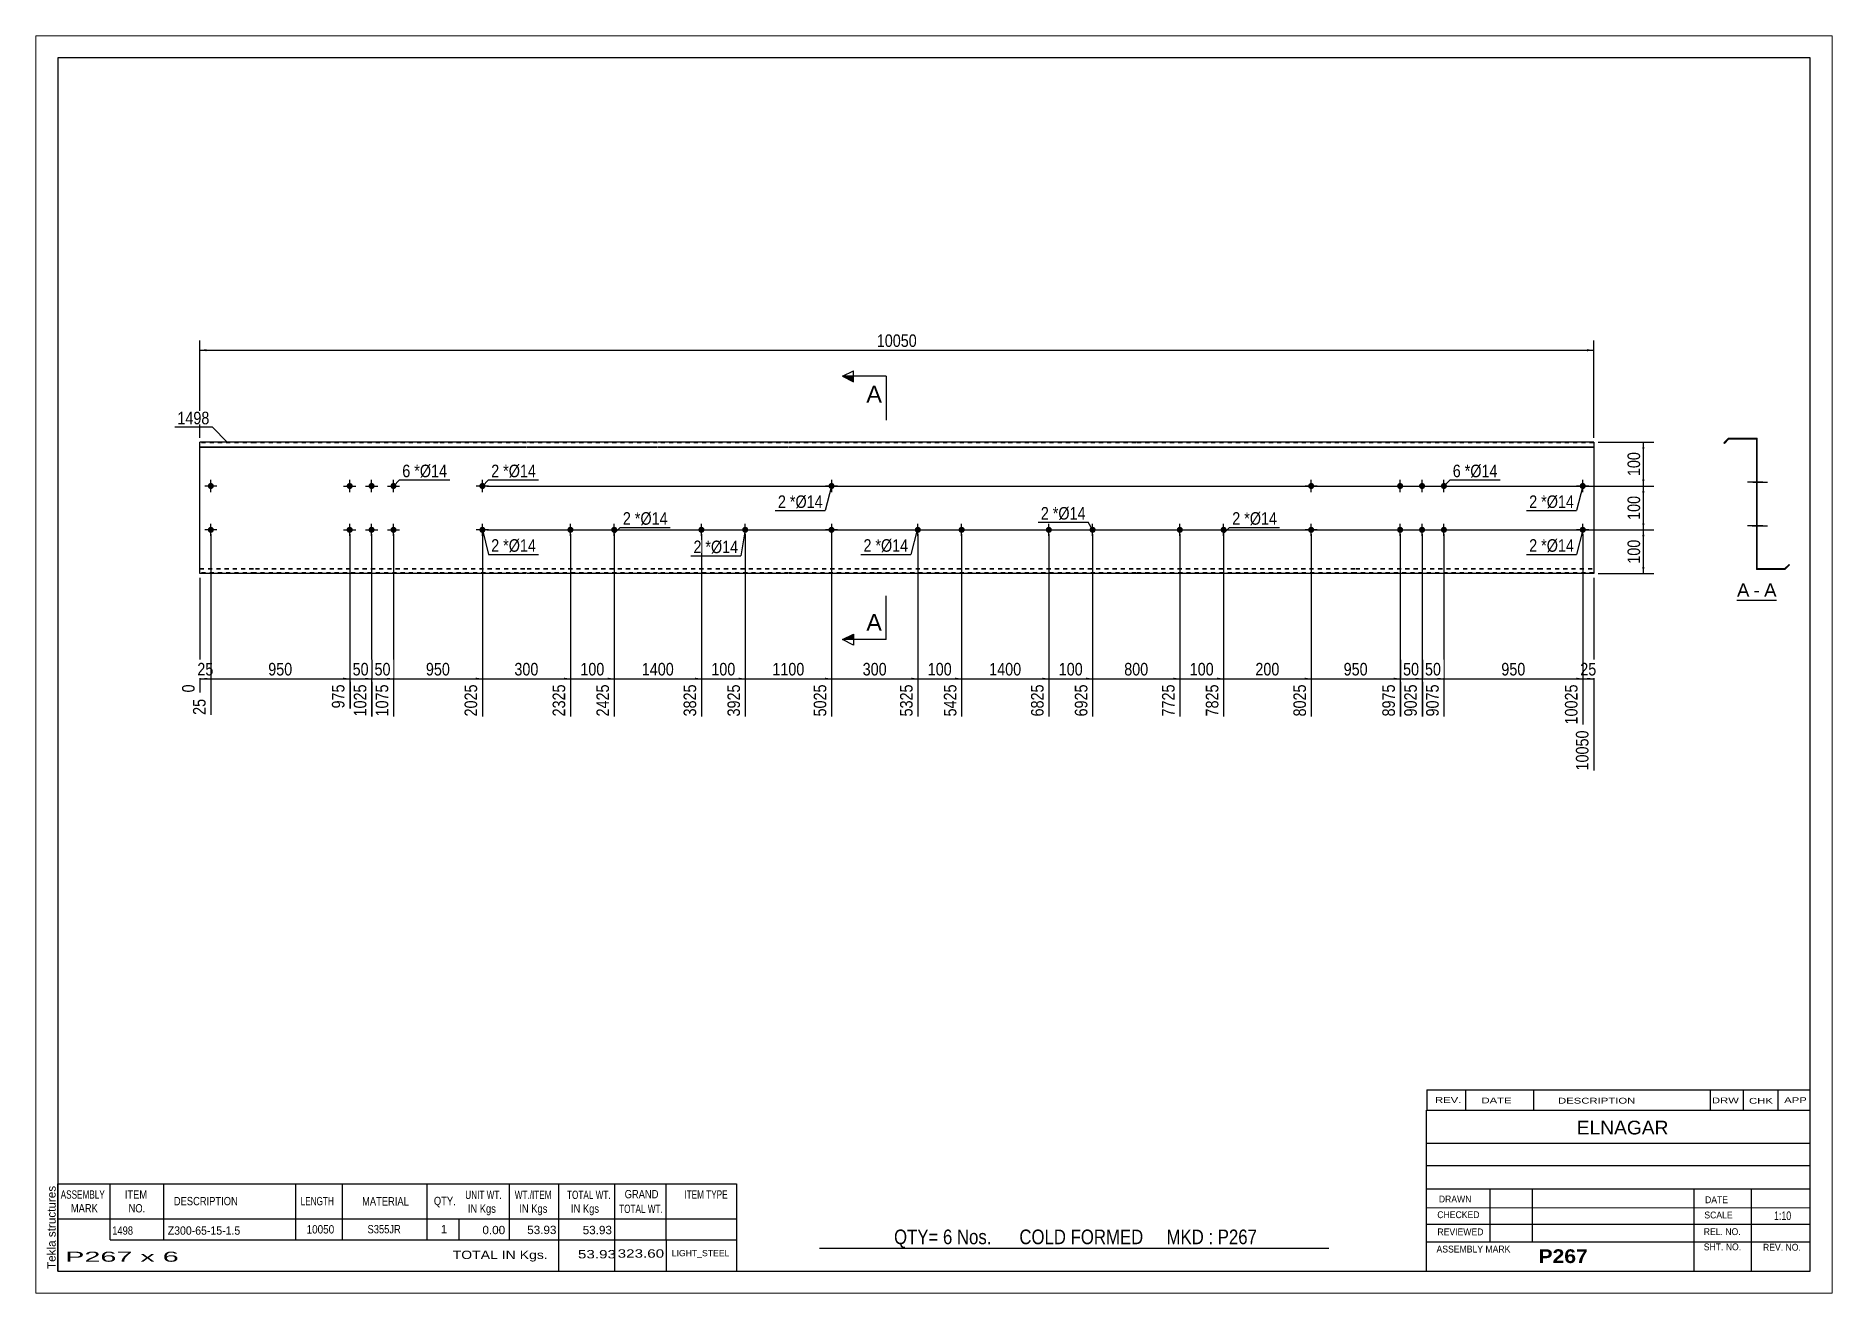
# Paper-space layout 'Layout1' of a CAD drawing. Header units: millimetres. Extents: x 0 to 410, y 0 to 287.
# The model-space entities are those that its viewports show. They can reach past a viewport. Long polylines and large blocks are cut down to what shows.
import ezdxf

# ---------------------------------------------------------------- set-up
doc = ezdxf.new("R2010")
doc.units = ezdxf.units.MM
doc.linetypes.add('DXK_LINE_DOT1', pattern=[1.8814, 0.9407, -0.9407])
doc.layers.add('Viewport layer', color=7, linetype='Continuous', plot=False)
doc.styles.add('Arial', font='ARIAL.TTF', dxfattribs={"height": 0.2})
doc.styles.add('Arial Bold', font='ARIALBD.TTF', dxfattribs={"height": 0.2})
doc.styles.add('Arial Narrow', font='ARIALN.TTF', dxfattribs={"height": 0.2})

# ---------------------------------------------------------------- blocks, each defined once
blk = doc.blocks.new('Unknown-628700542-1200')
at = {"color": 5, "linetype": 'Continuous'}
for p, q in [((350.08, 102.75), (-49.92, 102.75)), ((-49.92, 102.75), (-49.92, -174.25)), ((350.08, -174.25), (350.08, 102.75)), ((-49.92, -174.25), (350.08, -174.25))]:
    blk.add_line(p, q, dxfattribs=at)
at = {"color": 174, "linetype": 'Continuous', "style": 'Arial'}
blk.add_text('Tekla structures', height=1.9102, rotation=90, dxfattribs=at).set_placement((-50.42, -173.75))
blk = doc.blocks.new('Unknown-628700542-12 - 1622')
at = {"color": 7, "linetype": 'Continuous'}
blk.add_line((333.37, -21.04), (342.4, -21.04), dxfattribs=at)
at = {"color": 0, "linetype": 'Continuous'}
blk.add_wipeout([(336.21, -20.29), (336.21, -17.09), (333.37, -17.09), (333.37, -20.29)], dxfattribs=at)
blk.add_wipeout([(338.6, -20.29), (338.6, -17.09), (337.17, -17.09), (337.17, -20.29)], dxfattribs=at)
at = {"color": 96, "linetype": 'Continuous', "style": 'Arial'}
blk.add_text('A', height=3.06, dxfattribs=at).set_placement((333.37, -20.29))
at = {"color": 0, "linetype": 'Continuous'}
blk.add_wipeout([(342.4, -20.29), (342.4, -17.09), (339.56, -17.09), (339.56, -20.29)], dxfattribs=at)
at = {"color": 96, "linetype": 'Continuous', "style": 'Arial'}
for s, p in [('-', (337.17, -20.29)), ('A', (339.56, -20.29))]:
    blk.add_text(s, height=3.06, dxfattribs=at).set_placement(p)
blk = doc.blocks.new('Bolt-628700542-1335 - 1220')
at = {"linetype": 'Continuous'}
for points in [[(146.39, -4.3, -1), (146.39, -5.7, -1)], [(156.39, -4.3, -1), (156.39, -5.7, -1)]]:
    blk.add_hatch(color=3, dxfattribs=at).paths.add_polyline_path(points)
at = {"color": 3, "linetype": 'Continuous'}
for p, q in [((146.39, -6.4), (146.39, -3.6)), ((156.39, -6.4), (156.39, -3.6)), ((144.99, -5), (147.79, -5)), ((154.99, -5), (157.79, -5))]:
    blk.add_line(p, q, dxfattribs=at)
blk = doc.blocks.new('Bolt-628700542-1261 - 1220')
at = {"linetype": 'Continuous'}
for points in [[(127.39, 5, -1), (125.99, 5, -1)], [(127.39, -5, -1), (125.99, -5, -1)]]:
    blk.add_hatch(color=3, dxfattribs=at).paths.add_polyline_path(points)
at = {"color": 3, "linetype": 'Continuous'}
for p, q in [((128.09, 5), (125.29, 5)), ((126.69, 6.4), (126.69, 3.6)), ((126.69, -3.6), (126.69, -6.4)), ((128.09, -5), (125.29, -5))]:
    blk.add_line(p, q, dxfattribs=at)
blk = doc.blocks.new('Bolt-628700542-1266 - 1220')
at = {"linetype": 'Continuous'}
for points in [[(-15.7, -5, -1), (-14.3, -5, -1)], [(46.29, -5, -1), (47.69, -5, -1)]]:
    blk.add_hatch(color=3, dxfattribs=at).paths.add_polyline_path(points)
at = {"color": 3, "linetype": 'Continuous'}
for p, q in [((-15, -6.4), (-15, -3.6)), ((46.99, -6.4), (46.99, -3.6)), ((-13.6, -5), (-16.4, -5)), ((48.39, -5), (45.59, -5))]:
    blk.add_line(p, q, dxfattribs=at)
blk = doc.blocks.new('Bolt-628700542-1294 - 1220')
at = {"linetype": 'Continuous'}
for points in [[(-15.7, 5, -1), (-14.3, 5, -1)], [(46.29, 5, -1), (47.69, 5, -1)]]:
    blk.add_hatch(color=3, dxfattribs=at).paths.add_polyline_path(points)
at = {"color": 3, "linetype": 'Continuous'}
for p, q in [((-13.6, 5), (-16.4, 5)), ((-15, 3.6), (-15, 6.4)), ((48.39, 5), (45.59, 5)), ((46.99, 3.6), (46.99, 6.4))]:
    blk.add_line(p, q, dxfattribs=at)
blk = doc.blocks.new('Bolt-628700542-1299 - 1220')
at = {"linetype": 'Continuous'}
for points in [[(16, 5, -1), (17.4, 5, -1)], [(21, 5, -1), (22.4, 5, -1)], [(26, 5, -1), (27.4, 5, -1)], [(16, -5, -1), (17.4, -5, -1)], [(21, -5, -1), (22.4, -5, -1)], [(26, -5, -1), (27.4, -5, -1)]]:
    blk.add_hatch(color=3, dxfattribs=at).paths.add_polyline_path(points)
at = {"color": 3, "linetype": 'Continuous'}
for p, q in [((15.3, 5), (18.1, 5)), ((16.7, 3.6), (16.7, 6.4)), ((20.3, 5), (23.1, 5)), ((21.7, 3.6), (21.7, 6.4)), ((25.3, 5), (28.1, 5)), ((26.7, 3.6), (26.7, 6.4)), ((16.7, -6.4), (16.7, -3.6)), ((21.7, -6.4), (21.7, -3.6)), ((26.7, -6.4), (26.7, -3.6)), ((15.3, -5), (18.1, -5)), ((20.3, -5), (23.1, -5)), ((25.3, -5), (28.1, -5))]:
    blk.add_line(p, q, dxfattribs=at)
blk = doc.blocks.new('Bolt-628700542-1304 - 1220')
at = {"linetype": 'Continuous'}
for points in [[(235.48, 5, -1), (236.88, 5, -1)], [(297.47, 5, -1), (298.87, 5, -1)]]:
    blk.add_hatch(color=3, dxfattribs=at).paths.add_polyline_path(points)
at = {"color": 3, "linetype": 'Continuous'}
for p, q in [((237.58, 5), (234.78, 5)), ((236.18, 3.6), (236.18, 6.4)), ((299.57, 5), (296.77, 5)), ((298.17, 3.6), (298.17, 6.4))]:
    blk.add_line(p, q, dxfattribs=at)
blk = doc.blocks.new('Bolt-628700542-1309 - 1220')
at = {"linetype": 'Continuous'}
for points in [[(235.48, -5, -1), (236.88, -5, -1)], [(297.47, -5, -1), (298.87, -5, -1)]]:
    blk.add_hatch(color=3, dxfattribs=at).paths.add_polyline_path(points)
at = {"color": 3, "linetype": 'Continuous'}
for p, q in [((236.18, -6.4), (236.18, -3.6)), ((298.17, -6.4), (298.17, -3.6)), ((237.58, -5), (234.78, -5)), ((299.57, -5), (296.77, -5))]:
    blk.add_line(p, q, dxfattribs=at)
blk = doc.blocks.new('Bolt-628700542-1314 - 1220')
at = {"linetype": 'Continuous'}
for points in [[(255.78, 5, -1), (257.18, 5, -1)], [(260.78, 5, -1), (262.18, 5, -1)], [(265.78, 5, -1), (267.18, 5, -1)], [(255.78, -5, -1), (257.18, -5, -1)], [(260.78, -5, -1), (262.18, -5, -1)], [(265.78, -5, -1), (267.18, -5, -1)]]:
    blk.add_hatch(color=3, dxfattribs=at).paths.add_polyline_path(points)
at = {"color": 3, "linetype": 'Continuous'}
for p, q in [((255.08, 5), (257.88, 5)), ((256.48, 3.6), (256.48, 6.4)), ((260.08, 5), (262.88, 5)), ((261.48, 3.6), (261.48, 6.4)), ((265.08, 5), (267.88, 5)), ((266.48, 3.6), (266.48, 6.4)), ((256.48, -6.4), (256.48, -3.6)), ((261.48, -6.4), (261.48, -3.6)), ((266.48, -6.4), (266.48, -3.6)), ((255.08, -5), (257.88, -5)), ((260.08, -5), (262.88, -5)), ((265.08, -5), (267.88, -5))]:
    blk.add_line(p, q, dxfattribs=at)
blk = doc.blocks.new('Part-628700542-1330 - 1220')
at = {"color": 2, "linetype": 'Continuous'}
for p, q in [((-17.5, -15), (-17.5, 15)), ((-4.9, 15), (-17.5, 15)), ((-17.5, 13.94), (-4.9, 13.94)), ((-17.5, 13.83), (-4.9, 13.83)), ((36.79, 15), (-4.8, 15)), ((-4.8, 13.94), (36.79, 13.94)), ((-4.8, 13.83), (36.79, 13.83)), ((57.09, 15), (36.89, 15)), ((36.89, 13.94), (57.09, 13.94)), ((36.89, 13.83), (57.09, 13.83)), ((86.99, 15), (57.19, 15)), ((57.19, 13.94), (86.99, 13.94)), ((57.19, 13.83), (86.99, 13.83)), ((116.89, 15), (87.09, 15)), ((87.09, 13.94), (116.89, 13.94)), ((87.09, 13.83), (116.89, 13.83)), ((136.39, 15), (116.99, 15)), ((116.99, 13.94), (136.39, 13.94)), ((116.99, 13.83), (136.39, 13.83)), ((166.29, 15), (136.49, 15)), ((136.49, 13.94), (166.29, 13.94)), ((136.49, 13.83), (166.29, 13.83)), ((196.19, 15), (166.39, 15)), ((166.39, 13.94), (196.19, 13.94)), ((166.39, 13.83), (196.19, 13.83)), ((246.28, 15), (196.29, 15)), ((196.29, 13.94), (246.28, 13.94)), ((196.29, 13.83), (246.28, 13.83)), ((287.98, 15), (246.38, 15)), ((246.38, 13.94), (287.98, 13.94)), ((246.38, 13.83), (287.98, 13.83)), ((300.67, 15), (288.08, 15)), ((288.08, 13.94), (300.67, 13.94)), ((288.08, 13.83), (300.67, 13.83)), ((300.67, 15), (300.67, -15)), ((-4.9, -15), (-17.5, -15)), ((36.79, -15), (-4.8, -15)), ((57.09, -15), (36.89, -15)), ((86.99, -15), (57.19, -15)), ((116.89, -15), (87.09, -15)), ((136.39, -15), (116.99, -15)), ((166.29, -15), (136.49, -15)), ((196.19, -15), (166.39, -15)), ((246.28, -15), (196.29, -15)), ((287.98, -15), (246.38, -15)), ((300.67, -15), (288.08, -15))]:
    blk.add_line(p, q, dxfattribs=at)
at = {"color": 7, "linetype": 'DXK_LINE_DOT1'}
for p, q in [((-4.9, 14.85), (-17.5, 14.85)), ((36.79, 14.85), (-4.8, 14.85)), ((57.09, 14.85), (36.89, 14.85)), ((86.99, 14.85), (57.19, 14.85)), ((116.89, 14.85), (87.09, 14.85)), ((136.39, 14.85), (116.99, 14.85)), ((166.29, 14.85), (136.49, 14.85)), ((196.19, 14.85), (166.39, 14.85)), ((246.28, 14.85), (196.29, 14.85)), ((287.98, 14.85), (246.38, 14.85)), ((300.67, 14.85), (288.08, 14.85)), ((-17.5, -13.83), (-4.9, -13.83)), ((-17.5, -13.94), (-4.9, -13.94)), ((-4.9, -14.85), (-17.5, -14.85)), ((-4.8, -13.83), (36.79, -13.83)), ((-4.8, -13.94), (36.79, -13.94)), ((36.79, -14.85), (-4.8, -14.85)), ((36.89, -13.83), (57.09, -13.83)), ((36.89, -13.94), (57.09, -13.94)), ((57.09, -14.85), (36.89, -14.85)), ((57.19, -13.83), (86.99, -13.83)), ((57.19, -13.94), (86.99, -13.94)), ((86.99, -14.85), (57.19, -14.85)), ((87.09, -13.83), (116.89, -13.83)), ((87.09, -13.94), (116.89, -13.94)), ((116.89, -14.85), (87.09, -14.85)), ((116.99, -13.83), (136.39, -13.83)), ((116.99, -13.94), (136.39, -13.94)), ((136.39, -14.85), (116.99, -14.85)), ((136.49, -13.83), (166.29, -13.83)), ((136.49, -13.94), (166.29, -13.94)), ((166.29, -14.85), (136.49, -14.85)), ((166.39, -13.83), (196.19, -13.83)), ((166.39, -13.94), (196.19, -13.94)), ((196.19, -14.85), (166.39, -14.85)), ((196.29, -13.83), (246.28, -13.83)), ((196.29, -13.94), (246.28, -13.94)), ((246.28, -14.85), (196.29, -14.85)), ((246.38, -13.83), (287.98, -13.83)), ((246.38, -13.94), (287.98, -13.94)), ((287.98, -14.85), (246.38, -14.85)), ((288.08, -13.83), (300.67, -13.83)), ((288.08, -13.94), (300.67, -13.94)), ((300.67, -14.85), (288.08, -14.85))]:
    blk.add_line(p, q, dxfattribs=at)
blk = doc.blocks.new('Bolt-628700542-1340 - 1220')
at = {"linetype": 'Continuous'}
for points in [[(96.99, -4.3, -1), (96.99, -5.7, -1)], [(106.99, -4.3, -1), (106.99, -5.7, -1)]]:
    blk.add_hatch(color=3, dxfattribs=at).paths.add_polyline_path(points)
at = {"color": 3, "linetype": 'Continuous'}
for p, q in [((96.99, -6.4), (96.99, -3.6)), ((106.99, -6.4), (106.99, -3.6)), ((95.59, -5), (98.39, -5)), ((105.59, -5), (108.39, -5))]:
    blk.add_line(p, q, dxfattribs=at)
blk = doc.blocks.new('Bolt-628700542-1345 - 1220')
at = {"linetype": 'Continuous'}
for points in [[(67.09, -4.3, -1), (67.09, -5.7, -1)], [(77.09, -4.3, -1), (77.09, -5.7, -1)]]:
    blk.add_hatch(color=3, dxfattribs=at).paths.add_polyline_path(points)
at = {"color": 3, "linetype": 'Continuous'}
for p, q in [((67.09, -6.4), (67.09, -3.6)), ((77.09, -6.4), (77.09, -3.6)), ((65.69, -5), (68.49, -5)), ((75.69, -5), (78.49, -5))]:
    blk.add_line(p, q, dxfattribs=at)
blk = doc.blocks.new('Bolt-628700542-1350 - 1220')
at = {"linetype": 'Continuous'}
for points in [[(176.29, -4.3, -1), (176.29, -5.7, -1)], [(186.29, -4.3, -1), (186.29, -5.7, -1)]]:
    blk.add_hatch(color=3, dxfattribs=at).paths.add_polyline_path(points)
at = {"color": 3, "linetype": 'Continuous'}
for p, q in [((176.29, -6.4), (176.29, -3.6)), ((186.29, -6.4), (186.29, -3.6)), ((174.89, -5), (177.69, -5)), ((184.89, -5), (187.69, -5))]:
    blk.add_line(p, q, dxfattribs=at)
blk = doc.blocks.new('Bolt-628700542-1355 - 1220')
at = {"linetype": 'Continuous'}
for points in [[(206.19, -4.3, -1), (206.19, -5.7, -1)], [(216.19, -4.3, -1), (216.19, -5.7, -1)]]:
    blk.add_hatch(color=3, dxfattribs=at).paths.add_polyline_path(points)
at = {"color": 3, "linetype": 'Continuous'}
for p, q in [((206.19, -6.4), (206.19, -3.6)), ((216.19, -6.4), (216.19, -3.6)), ((204.79, -5), (207.59, -5)), ((214.79, -5), (217.59, -5))]:
    blk.add_line(p, q, dxfattribs=at)
blk = doc.blocks.new('Bolt-628700542-1627 - 1622')
at = {"linetype": 'Continuous'}
for points in [[(337.96, 5.21), (337.96, 6.61), (337.81, 6.61), (337.81, 5.21)], [(337.96, -4.79), (337.96, -3.39), (337.81, -3.39), (337.81, -4.79)]]:
    blk.add_hatch(color=3, dxfattribs=at).paths.add_polyline_path(points)
at = {"color": 3, "linetype": 'Continuous'}
for p, q in [((337.96, 5.91), (335.81, 5.91)), ((337.96, 6.61), (337.81, 6.61)), ((337.96, 5.21), (337.81, 5.21)), ((337.96, -4.09), (335.81, -4.09)), ((337.96, -3.39), (337.81, -3.39)), ((337.96, -4.79), (337.81, -4.79))]:
    blk.add_line(p, q, dxfattribs=at)
blk = doc.blocks.new('Bolt-628700542-1628 - 1622')
at = {"linetype": 'Continuous'}
blk.add_hatch(color=3, dxfattribs=at).paths.add_polyline_path([(337.81, -3.39), (337.81, -4.79), (337.96, -4.79), (337.96, -3.39)])
blk.add_hatch(color=3, dxfattribs=at).paths.add_polyline_path([(337.81, -3.39), (337.81, -4.79), (337.96, -4.79), (337.96, -3.39)])
at = {"color": 3, "linetype": 'Continuous'}
for p, q in [((337.01, -4.09), (340.31, -4.09)), ((337.01, -4.09), (340.31, -4.09)), ((337.81, -3.39), (337.96, -3.39)), ((337.81, -3.39), (337.96, -3.39)), ((337.81, -4.79), (337.96, -4.79)), ((337.81, -4.79), (337.96, -4.79))]:
    blk.add_line(p, q, dxfattribs=at)
blk = doc.blocks.new('Bolt-628700542-1629 - 1622')
at = {"linetype": 'Continuous'}
blk.add_hatch(color=3, dxfattribs=at).paths.add_polyline_path([(337.81, 6.61), (337.81, 5.21), (337.96, 5.21), (337.96, 6.61)])
blk.add_hatch(color=3, dxfattribs=at).paths.add_polyline_path([(337.81, 6.61), (337.81, 5.21), (337.96, 5.21), (337.96, 6.61)])
at = {"color": 3, "linetype": 'Continuous'}
for p, q in [((337.01, 5.91), (340.31, 5.91)), ((337.01, 5.91), (340.31, 5.91)), ((337.81, 6.61), (337.96, 6.61)), ((337.81, 6.61), (337.96, 6.61)), ((337.81, 5.21), (337.96, 5.21)), ((337.81, 5.21), (337.96, 5.21))]:
    blk.add_line(p, q, dxfattribs=at)
blk = doc.blocks.new('Bolt-628700542-1630 - 1622')
at = {"linetype": 'Continuous'}
for points in [[(337.81, 6.61), (337.81, 5.21), (337.96, 5.21), (337.96, 6.61)], [(337.81, 6.61), (337.81, 5.21), (337.96, 5.21), (337.96, 6.61)], [(337.81, 6.61), (337.81, 5.21), (337.96, 5.21), (337.96, 6.61)], [(337.81, -3.39), (337.81, -4.79), (337.96, -4.79), (337.96, -3.39)], [(337.81, -3.39), (337.81, -4.79), (337.96, -4.79), (337.96, -3.39)], [(337.81, -3.39), (337.81, -4.79), (337.96, -4.79), (337.96, -3.39)]]:
    blk.add_hatch(color=3, dxfattribs=at).paths.add_polyline_path(points)
at = {"color": 3, "linetype": 'Continuous'}
for p, q in [((339.26, 5.91), (335.96, 5.91)), ((339.26, 5.91), (335.96, 5.91)), ((339.26, 5.91), (335.96, 5.91)), ((337.96, 6.61), (337.81, 6.61)), ((337.96, 6.61), (337.81, 6.61)), ((337.96, 6.61), (337.81, 6.61)), ((337.96, 5.21), (337.81, 5.21)), ((337.96, 5.21), (337.81, 5.21)), ((337.96, 5.21), (337.81, 5.21)), ((339.26, -4.09), (335.96, -4.09)), ((339.26, -4.09), (335.96, -4.09)), ((339.26, -4.09), (335.96, -4.09)), ((337.96, -3.39), (337.81, -3.39)), ((337.96, -3.39), (337.81, -3.39)), ((337.96, -3.39), (337.81, -3.39)), ((337.96, -4.79), (337.81, -4.79)), ((337.96, -4.79), (337.81, -4.79)), ((337.96, -4.79), (337.81, -4.79))]:
    blk.add_line(p, q, dxfattribs=at)
blk = doc.blocks.new('Bolt-628700542-1631 - 1622')
at = {"linetype": 'Continuous'}
blk.add_hatch(color=3, dxfattribs=at).paths.add_polyline_path([(337.81, 6.61), (337.81, 5.21), (337.96, 5.21), (337.96, 6.61)])
blk.add_hatch(color=3, dxfattribs=at).paths.add_polyline_path([(337.81, 6.61), (337.81, 5.21), (337.96, 5.21), (337.96, 6.61)])
at = {"color": 3, "linetype": 'Continuous'}
for p, q in [((337.01, 5.91), (340.31, 5.91)), ((337.01, 5.91), (340.31, 5.91)), ((337.81, 6.61), (337.96, 6.61)), ((337.81, 6.61), (337.96, 6.61)), ((337.81, 5.21), (337.96, 5.21)), ((337.81, 5.21), (337.96, 5.21))]:
    blk.add_line(p, q, dxfattribs=at)
blk = doc.blocks.new('Bolt-628700542-1632 - 1622')
at = {"linetype": 'Continuous'}
blk.add_hatch(color=3, dxfattribs=at).paths.add_polyline_path([(337.81, -3.39), (337.81, -4.79), (337.96, -4.79), (337.96, -3.39)])
blk.add_hatch(color=3, dxfattribs=at).paths.add_polyline_path([(337.81, -3.39), (337.81, -4.79), (337.96, -4.79), (337.96, -3.39)])
at = {"color": 3, "linetype": 'Continuous'}
for p, q in [((337.01, -4.09), (340.31, -4.09)), ((337.01, -4.09), (340.31, -4.09)), ((337.81, -3.39), (337.96, -3.39)), ((337.81, -3.39), (337.96, -3.39)), ((337.81, -4.79), (337.96, -4.79)), ((337.81, -4.79), (337.96, -4.79))]:
    blk.add_line(p, q, dxfattribs=at)
blk = doc.blocks.new('Bolt-628700542-1633 - 1622')
at = {"linetype": 'Continuous'}
for points in [[(337.81, 6.61), (337.81, 5.21), (337.96, 5.21), (337.96, 6.61)], [(337.81, 6.61), (337.81, 5.21), (337.96, 5.21), (337.96, 6.61)], [(337.81, 6.61), (337.81, 5.21), (337.96, 5.21), (337.96, 6.61)], [(337.81, -3.39), (337.81, -4.79), (337.96, -4.79), (337.96, -3.39)], [(337.81, -3.39), (337.81, -4.79), (337.96, -4.79), (337.96, -3.39)], [(337.81, -3.39), (337.81, -4.79), (337.96, -4.79), (337.96, -3.39)]]:
    blk.add_hatch(color=3, dxfattribs=at).paths.add_polyline_path(points)
at = {"color": 3, "linetype": 'Continuous'}
for p, q in [((339.26, 5.91), (335.96, 5.91)), ((339.26, 5.91), (335.96, 5.91)), ((339.26, 5.91), (335.96, 5.91)), ((337.96, 6.61), (337.81, 6.61)), ((337.96, 6.61), (337.81, 6.61)), ((337.96, 6.61), (337.81, 6.61)), ((337.96, 5.21), (337.81, 5.21)), ((337.96, 5.21), (337.81, 5.21)), ((337.96, 5.21), (337.81, 5.21)), ((339.26, -4.09), (335.96, -4.09)), ((339.26, -4.09), (335.96, -4.09)), ((339.26, -4.09), (335.96, -4.09)), ((337.96, -3.39), (337.81, -3.39)), ((337.96, -3.39), (337.81, -3.39)), ((337.96, -3.39), (337.81, -3.39)), ((337.96, -4.79), (337.81, -4.79)), ((337.96, -4.79), (337.81, -4.79)), ((337.96, -4.79), (337.81, -4.79))]:
    blk.add_line(p, q, dxfattribs=at)
blk = doc.blocks.new('Part-628700542-1634 - 1622')
at = {"color": 2, "linetype": 'Continuous'}
for p, q in [((331.46, 15.91), (330.4, 14.85)), ((330.4, 14.85), (330.51, 14.74)), ((331.52, 15.76), (330.51, 14.74)), ((331.46, 15.91), (337.96, 15.91)), ((331.52, 15.76), (337.81, 15.76)), ((337.81, 15.76), (337.81, -14.09)), ((337.96, -13.94), (337.96, 15.91)), ((344.31, -14.09), (337.81, -14.09)), ((344.25, -13.94), (337.96, -13.94)), ((344.25, -13.94), (345.27, -12.93)), ((344.31, -14.09), (345.37, -13.03)), ((345.37, -13.03), (345.27, -12.93))]:
    blk.add_line(p, q, dxfattribs=at)
blk = doc.blocks.new('Bolt-628700542-1635 - 1622')
at = {"linetype": 'Continuous'}
blk.add_hatch(color=3, dxfattribs=at).paths.add_polyline_path([(337.96, -4.79), (337.96, -3.39), (337.81, -3.39), (337.81, -4.79)])
blk.add_hatch(color=3, dxfattribs=at).paths.add_polyline_path([(337.96, -4.79), (337.96, -3.39), (337.81, -3.39), (337.81, -4.79)])
at = {"color": 3, "linetype": 'Continuous'}
for p, q in [((336.86, -4.09), (339.61, -4.09)), ((336.86, -4.09), (339.61, -4.09)), ((337.81, -3.39), (337.96, -3.39)), ((337.81, -3.39), (337.96, -3.39)), ((337.81, -4.79), (337.96, -4.79)), ((337.81, -4.79), (337.96, -4.79))]:
    blk.add_line(p, q, dxfattribs=at)
blk = doc.blocks.new('Bolt-628700542-1636 - 1622')
at = {"linetype": 'Continuous'}
blk.add_hatch(color=3, dxfattribs=at).paths.add_polyline_path([(337.96, -4.79), (337.96, -3.39), (337.81, -3.39), (337.81, -4.79)])
blk.add_hatch(color=3, dxfattribs=at).paths.add_polyline_path([(337.96, -4.79), (337.96, -3.39), (337.81, -3.39), (337.81, -4.79)])
at = {"color": 3, "linetype": 'Continuous'}
for p, q in [((336.86, -4.09), (339.61, -4.09)), ((336.86, -4.09), (339.61, -4.09)), ((337.81, -3.39), (337.96, -3.39)), ((337.81, -3.39), (337.96, -3.39)), ((337.81, -4.79), (337.96, -4.79)), ((337.81, -4.79), (337.96, -4.79))]:
    blk.add_line(p, q, dxfattribs=at)
blk = doc.blocks.new('Bolt-628700542-1637 - 1622')
at = {"linetype": 'Continuous'}
blk.add_hatch(color=3, dxfattribs=at).paths.add_polyline_path([(337.96, -4.79), (337.96, -3.39), (337.81, -3.39), (337.81, -4.79)])
blk.add_hatch(color=3, dxfattribs=at).paths.add_polyline_path([(337.96, -4.79), (337.96, -3.39), (337.81, -3.39), (337.81, -4.79)])
at = {"color": 3, "linetype": 'Continuous'}
for p, q in [((336.86, -4.09), (339.61, -4.09)), ((336.86, -4.09), (339.61, -4.09)), ((337.81, -3.39), (337.96, -3.39)), ((337.81, -3.39), (337.96, -3.39)), ((337.81, -4.79), (337.96, -4.79)), ((337.81, -4.79), (337.96, -4.79))]:
    blk.add_line(p, q, dxfattribs=at)
blk = doc.blocks.new('Bolt-628700542-1638 - 1622')
at = {"linetype": 'Continuous'}
blk.add_hatch(color=3, dxfattribs=at).paths.add_polyline_path([(337.96, -4.79), (337.96, -3.39), (337.81, -3.39), (337.81, -4.79)])
blk.add_hatch(color=3, dxfattribs=at).paths.add_polyline_path([(337.96, -4.79), (337.96, -3.39), (337.81, -3.39), (337.81, -4.79)])
at = {"color": 3, "linetype": 'Continuous'}
for p, q in [((336.86, -4.09), (339.61, -4.09)), ((336.86, -4.09), (339.61, -4.09)), ((337.81, -3.39), (337.96, -3.39)), ((337.81, -3.39), (337.96, -3.39)), ((337.81, -4.79), (337.96, -4.79)), ((337.81, -4.79), (337.96, -4.79))]:
    blk.add_line(p, q, dxfattribs=at)
blk = doc.blocks.new('Bolt-628700542-1639 - 1622')
at = {"linetype": 'Continuous'}
blk.add_hatch(color=3, dxfattribs=at).paths.add_polyline_path([(337.96, -4.79), (337.96, -3.39), (337.81, -3.39), (337.81, -4.79)])
blk.add_hatch(color=3, dxfattribs=at).paths.add_polyline_path([(337.96, -4.79), (337.96, -3.39), (337.81, -3.39), (337.81, -4.79)])
at = {"color": 3, "linetype": 'Continuous'}
for p, q in [((336.86, -4.09), (339.61, -4.09)), ((336.86, -4.09), (339.61, -4.09)), ((337.81, -3.39), (337.96, -3.39)), ((337.81, -3.39), (337.96, -3.39)), ((337.81, -4.79), (337.96, -4.79)), ((337.81, -4.79), (337.96, -4.79))]:
    blk.add_line(p, q, dxfattribs=at)
blk = doc.blocks.new('StraightDimension-628700542-2598 - 1220')
at = {"linetype": 'Continuous'}
for points in [[(311.75, 3.5), (312, 5), (312.25, 3.5)], [(312.25, -3.5), (312, -5), (311.75, -3.5)]]:
    blk.add_hatch(color=7, dxfattribs=at).paths.add_polyline_path(points)
at = {"color": 7, "linetype": 'Continuous'}
for p, q in [((47.99, 5), (314.4, 5)), ((312, -5), (312, 5)), ((47.99, -5), (314.4, -5))]:
    blk.add_line(p, q, dxfattribs=at)
at = {"color": 0}
blk.add_wipeout([(311.85, 3.34), (307.65, 3.34), (307.65, -3.34), (311.85, -3.34)], dxfattribs=at)
at = {"color": 3, "style": 'Arial Narrow'}
blk.add_text('100', height=2.863, rotation=90.0002, dxfattribs=at).set_placement((311.25, -2.74))
blk = doc.blocks.new('StraightDimension-628700542-2654 - 1220')
at = {"linetype": 'Continuous'}
blk.add_hatch(color=7, dxfattribs=at).paths.add_polyline_path([(95.49, -38.75), (96.99, -39), (95.49, -39.25)])
at = {"color": 7, "linetype": 'Continuous'}
for p, q in [((77.09, -6), (77.09, -47.61)), ((96.99, -6), (96.99, -47.61)), ((77.09, -39), (96.99, -39))]:
    blk.add_line(p, q, dxfattribs=at)
at = {"color": 0}
blk.add_wipeout([(91.29, -38.85), (91.29, -34.65), (82.78, -34.65), (82.78, -38.85)], dxfattribs=at)
at = {"color": 0, "linetype": 'Continuous'}
blk.add_wipeout([(96.39, -39.7), (92.19, -39.7), (92.19, -48.21), (96.39, -48.21)], dxfattribs=at)
at = {"color": 3, "style": 'Arial Narrow'}
blk.add_text('1400', height=2.863, dxfattribs=at).set_placement((83.38, -38.25))
at = {"color": 3, "linetype": 'Continuous', "style": 'Arial Narrow'}
blk.add_text('3825', height=2.863, rotation=90.0002, dxfattribs=at).set_placement((95.79, -47.61))
blk = doc.blocks.new('StraightDimension-628700542-2656 - 1220')
at = {"linetype": 'Continuous'}
blk.add_hatch(color=7, dxfattribs=at).paths.add_polyline_path([(65.59, -38.75), (67.09, -39), (65.59, -39.25)])
at = {"color": 7, "linetype": 'Continuous'}
for p, q in [((46.99, -6), (46.99, -47.61)), ((67.09, -6), (67.09, -47.61)), ((46.99, -39), (67.09, -39))]:
    blk.add_line(p, q, dxfattribs=at)
at = {"color": 0}
blk.add_wipeout([(60.38, -38.85), (60.38, -34.65), (53.7, -34.65), (53.7, -38.85)], dxfattribs=at)
at = {"color": 3, "style": 'Arial Narrow'}
blk.add_text('300', height=2.863, dxfattribs=at).set_placement((54.3, -38.25))
at = {"color": 0, "linetype": 'Continuous'}
blk.add_wipeout([(66.49, -39.7), (62.29, -39.7), (62.29, -48.21), (66.49, -48.21)], dxfattribs=at)
at = {"color": 3, "linetype": 'Continuous', "style": 'Arial Narrow'}
blk.add_text('2325', height=2.863, rotation=90.0002, dxfattribs=at).set_placement((65.89, -47.61))
blk = doc.blocks.new('StraightDimension-628700542-2652 - 1220')
at = {"linetype": 'Continuous'}
blk.add_hatch(color=7, dxfattribs=at).paths.add_polyline_path([(125.19, -38.75), (126.69, -39), (125.19, -39.25)])
at = {"color": 7, "linetype": 'Continuous'}
for p, q in [((106.99, -6), (106.99, -47.61)), ((126.69, -6), (126.69, -47.61)), ((106.99, -39), (126.69, -39))]:
    blk.add_line(p, q, dxfattribs=at)
at = {"color": 0}
blk.add_wipeout([(121.09, -38.85), (121.09, -34.65), (112.58, -34.65), (112.58, -38.85)], dxfattribs=at)
at = {"color": 0, "linetype": 'Continuous'}
blk.add_wipeout([(126.09, -39.7), (121.89, -39.7), (121.89, -48.21), (126.09, -48.21)], dxfattribs=at)
at = {"color": 3, "style": 'Arial Narrow'}
blk.add_text('1100', height=2.863, dxfattribs=at).set_placement((113.18, -38.25))
at = {"color": 3, "linetype": 'Continuous', "style": 'Arial Narrow'}
blk.add_text('5025', height=2.863, rotation=90.0002, dxfattribs=at).set_placement((125.49, -47.61))
blk = doc.blocks.new('StraightDimension-628700542-2650 - 1220')
at = {"linetype": 'Continuous'}
blk.add_hatch(color=7, dxfattribs=at).paths.add_polyline_path([(154.89, -38.75), (156.39, -39), (154.89, -39.25)])
at = {"color": 7, "linetype": 'Continuous'}
for p, q in [((146.39, -6), (146.39, -47.61)), ((156.39, -6), (156.39, -47.61)), ((146.39, -39), (156.39, -39))]:
    blk.add_line(p, q, dxfattribs=at)
at = {"color": 0}
blk.add_wipeout([(154.73, -38.85), (154.73, -34.65), (148.05, -34.65), (148.05, -38.85)], dxfattribs=at)
at = {"color": 0, "linetype": 'Continuous'}
blk.add_wipeout([(155.79, -39.7), (151.59, -39.7), (151.59, -48.21), (155.79, -48.21)], dxfattribs=at)
at = {"color": 3, "style": 'Arial Narrow'}
blk.add_text('100', height=2.863, dxfattribs=at).set_placement((148.65, -38.25))
at = {"color": 3, "linetype": 'Continuous', "style": 'Arial Narrow'}
blk.add_text('5425', height=2.863, rotation=90.0002, dxfattribs=at).set_placement((155.19, -47.61))
blk = doc.blocks.new('StraightDimension-628700542-2657 - 1220')
at = {"linetype": 'Continuous'}
blk.add_hatch(color=7, dxfattribs=at).paths.add_polyline_path([(45.49, -38.75), (46.99, -39), (45.49, -39.25)])
at = {"color": 7, "linetype": 'Continuous'}
for p, q in [((26.7, -6), (26.7, -47.61)), ((46.99, -6), (46.99, -47.61)), ((26.7, -39), (46.99, -39))]:
    blk.add_line(p, q, dxfattribs=at)
at = {"color": 0}
blk.add_wipeout([(40.19, -38.85), (40.19, -34.65), (33.5, -34.65), (33.5, -38.85)], dxfattribs=at)
at = {"color": 3, "style": 'Arial Narrow'}
blk.add_text('950', height=2.863, dxfattribs=at).set_placement((34.1, -38.25))
at = {"color": 0, "linetype": 'Continuous'}
blk.add_wipeout([(46.39, -39.7), (42.19, -39.7), (42.19, -48.21), (46.39, -48.21)], dxfattribs=at)
at = {"color": 3, "linetype": 'Continuous', "style": 'Arial Narrow'}
blk.add_text('2025', height=2.863, rotation=90.0002, dxfattribs=at).set_placement((45.79, -47.61))
blk = doc.blocks.new('StraightDimension-628700542-2653 - 1220')
at = {"linetype": 'Continuous'}
blk.add_hatch(color=7, dxfattribs=at).paths.add_polyline_path([(105.49, -38.75), (106.99, -39), (105.49, -39.25)])
at = {"color": 7, "linetype": 'Continuous'}
for p, q in [((96.99, -6), (96.99, -47.61)), ((106.99, -6), (106.99, -47.61)), ((96.99, -39), (106.99, -39))]:
    blk.add_line(p, q, dxfattribs=at)
at = {"color": 0}
blk.add_wipeout([(105.33, -38.85), (105.33, -34.65), (98.65, -34.65), (98.65, -38.85)], dxfattribs=at)
at = {"color": 0, "linetype": 'Continuous'}
blk.add_wipeout([(106.39, -39.7), (102.19, -39.7), (102.19, -48.21), (106.39, -48.21)], dxfattribs=at)
at = {"color": 3, "style": 'Arial Narrow'}
blk.add_text('100', height=2.863, dxfattribs=at).set_placement((99.25, -38.25))
at = {"color": 3, "linetype": 'Continuous', "style": 'Arial Narrow'}
blk.add_text('3925', height=2.863, rotation=90.0002, dxfattribs=at).set_placement((105.79, -47.61))
blk = doc.blocks.new('StraightDimension-628700542-2648 - 1220')
at = {"linetype": 'Continuous'}
blk.add_hatch(color=7, dxfattribs=at).paths.add_polyline_path([(184.79, -38.75), (186.29, -39), (184.79, -39.25)])
at = {"color": 7, "linetype": 'Continuous'}
for p, q in [((176.29, -6), (176.29, -47.61)), ((186.29, -6), (186.29, -47.61)), ((176.29, -39), (186.29, -39))]:
    blk.add_line(p, q, dxfattribs=at)
at = {"color": 0}
blk.add_wipeout([(184.63, -38.85), (184.63, -34.65), (177.95, -34.65), (177.95, -38.85)], dxfattribs=at)
at = {"color": 0, "linetype": 'Continuous'}
blk.add_wipeout([(185.69, -39.7), (181.49, -39.7), (181.49, -48.21), (185.69, -48.21)], dxfattribs=at)
at = {"color": 3, "style": 'Arial Narrow'}
blk.add_text('100', height=2.863, dxfattribs=at).set_placement((178.55, -38.25))
at = {"color": 3, "linetype": 'Continuous', "style": 'Arial Narrow'}
blk.add_text('6925', height=2.863, rotation=90.0002, dxfattribs=at).set_placement((185.09, -47.61))
blk = doc.blocks.new('StraightDimension-628700542-2655 - 1220')
at = {"linetype": 'Continuous'}
blk.add_hatch(color=7, dxfattribs=at).paths.add_polyline_path([(75.59, -38.75), (77.09, -39), (75.59, -39.25)])
at = {"color": 7, "linetype": 'Continuous'}
for p, q in [((67.09, -6), (67.09, -47.61)), ((77.09, -6), (77.09, -47.61)), ((67.09, -39), (77.09, -39))]:
    blk.add_line(p, q, dxfattribs=at)
at = {"color": 0}
blk.add_wipeout([(75.43, -38.85), (75.43, -34.65), (68.75, -34.65), (68.75, -38.85)], dxfattribs=at)
at = {"color": 0, "linetype": 'Continuous'}
blk.add_wipeout([(76.49, -39.7), (72.29, -39.7), (72.29, -48.21), (76.49, -48.21)], dxfattribs=at)
at = {"color": 3, "style": 'Arial Narrow'}
blk.add_text('100', height=2.863, dxfattribs=at).set_placement((69.35, -38.25))
at = {"color": 3, "linetype": 'Continuous', "style": 'Arial Narrow'}
blk.add_text('2425', height=2.863, rotation=90.0002, dxfattribs=at).set_placement((75.89, -47.61))
blk = doc.blocks.new('StraightDimension-628700542-1374 - 1220')
at = {"linetype": 'Continuous'}
for points in [[(-16, 35.75), (-17.5, 36), (-16, 36.25)], [(299.17, 36.25), (300.67, 36), (299.17, 35.75)]]:
    blk.add_hatch(color=7, dxfattribs=at).paths.add_polyline_path(points)
at = {"color": 7, "linetype": 'Continuous'}
for p, q in [((-17.5, 16), (-17.5, 38.25)), ((300.67, 16), (300.67, 38.25)), ((-17.5, 36), (300.67, 36))]:
    blk.add_line(p, q, dxfattribs=at)
at = {"color": 0}
blk.add_wipeout([(146.76, 36.15), (146.76, 40.35), (136.42, 40.35), (136.42, 36.15)], dxfattribs=at)
at = {"color": 3, "style": 'Arial Narrow'}
blk.add_text('10050', height=2.863, dxfattribs=at).set_placement((137.02, 36.75))
blk = doc.blocks.new('StraightDimension-628700542-2651 - 1220')
at = {"linetype": 'Continuous'}
blk.add_hatch(color=7, dxfattribs=at).paths.add_polyline_path([(144.89, -38.75), (146.39, -39), (144.89, -39.25)])
at = {"color": 7, "linetype": 'Continuous'}
for p, q in [((126.69, -6), (126.69, -47.61)), ((146.39, -6), (146.39, -47.61)), ((126.69, -39), (146.39, -39))]:
    blk.add_line(p, q, dxfattribs=at)
at = {"color": 0}
blk.add_wipeout([(139.88, -38.85), (139.88, -34.65), (133.2, -34.65), (133.2, -38.85)], dxfattribs=at)
at = {"color": 3, "style": 'Arial Narrow'}
blk.add_text('300', height=2.863, dxfattribs=at).set_placement((133.8, -38.25))
at = {"color": 0, "linetype": 'Continuous'}
blk.add_wipeout([(145.79, -39.7), (141.59, -39.7), (141.59, -48.21), (145.79, -48.21)], dxfattribs=at)
at = {"color": 3, "linetype": 'Continuous', "style": 'Arial Narrow'}
blk.add_text('5325', height=2.863, rotation=90.0002, dxfattribs=at).set_placement((145.19, -47.61))
blk = doc.blocks.new('StraightDimension-628700542-2649 - 1220')
at = {"linetype": 'Continuous'}
blk.add_hatch(color=7, dxfattribs=at).paths.add_polyline_path([(174.79, -38.75), (176.29, -39), (174.79, -39.25)])
at = {"color": 7, "linetype": 'Continuous'}
for p, q in [((156.39, -6), (156.39, -47.61)), ((176.29, -6), (176.29, -47.61)), ((156.39, -39), (176.29, -39))]:
    blk.add_line(p, q, dxfattribs=at)
at = {"color": 0}
blk.add_wipeout([(170.59, -38.85), (170.59, -34.65), (162.08, -34.65), (162.08, -38.85)], dxfattribs=at)
at = {"color": 0, "linetype": 'Continuous'}
blk.add_wipeout([(175.69, -39.7), (171.49, -39.7), (171.49, -48.21), (175.69, -48.21)], dxfattribs=at)
at = {"color": 3, "style": 'Arial Narrow'}
blk.add_text('1400', height=2.863, dxfattribs=at).set_placement((162.68, -38.25))
at = {"color": 3, "linetype": 'Continuous', "style": 'Arial Narrow'}
blk.add_text('6825', height=2.863, rotation=90.0002, dxfattribs=at).set_placement((175.09, -47.61))
blk = doc.blocks.new('StraightDimension-628700542-2647 - 1220')
at = {"linetype": 'Continuous'}
blk.add_hatch(color=7, dxfattribs=at).paths.add_polyline_path([(204.69, -38.75), (206.19, -39), (204.69, -39.25)])
at = {"color": 7, "linetype": 'Continuous'}
for p, q in [((186.29, -6), (186.29, -47.61)), ((206.19, -6), (206.19, -47.61)), ((186.29, -39), (206.19, -39))]:
    blk.add_line(p, q, dxfattribs=at)
at = {"color": 0}
blk.add_wipeout([(199.58, -38.85), (199.58, -34.65), (192.9, -34.65), (192.9, -38.85)], dxfattribs=at)
at = {"color": 3, "style": 'Arial Narrow'}
blk.add_text('800', height=2.863, dxfattribs=at).set_placement((193.5, -38.25))
at = {"color": 0, "linetype": 'Continuous'}
blk.add_wipeout([(205.59, -39.7), (201.39, -39.7), (201.39, -48.21), (205.59, -48.21)], dxfattribs=at)
at = {"color": 3, "linetype": 'Continuous', "style": 'Arial Narrow'}
blk.add_text('7725', height=2.863, rotation=90.0002, dxfattribs=at).set_placement((204.99, -47.61))
blk = doc.blocks.new('StraightDimension-628700542-2658 - 1220')
at = {"linetype": 'Continuous'}
blk.add_hatch(color=7, dxfattribs=at).paths.add_polyline_path([(25.2, -38.75), (26.7, -39), (25.2, -39.25)])
at = {"color": 7, "linetype": 'Continuous'}
for p, q in [((21.7, -6), (21.7, -47.61)), ((26.7, -6), (26.7, -47.61)), ((21.7, -39), (26.7, -39))]:
    blk.add_line(p, q, dxfattribs=at)
at = {"color": 0}
blk.add_wipeout([(26.63, -38.85), (26.63, -34.65), (21.77, -34.65), (21.77, -38.85)], dxfattribs=at)
at = {"color": 0, "linetype": 'Continuous'}
blk.add_wipeout([(26.1, -39.7), (21.9, -39.7), (21.9, -48.21), (26.1, -48.21)], dxfattribs=at)
at = {"color": 3, "style": 'Arial Narrow'}
blk.add_text('50', height=2.863, dxfattribs=at).set_placement((22.37, -38.25))
at = {"color": 3, "linetype": 'Continuous', "style": 'Arial Narrow'}
blk.add_text('1075', height=2.863, rotation=90.0002, dxfattribs=at).set_placement((25.5, -47.61))
blk = doc.blocks.new('StraightDimension-628700542-2661 - 1220')
at = {"linetype": 'Continuous'}
blk.add_hatch(color=7, dxfattribs=at).paths.add_polyline_path([(-16.5, -38.75), (-15, -39), (-16.5, -39.25)])
at = {"color": 7, "linetype": 'Continuous'}
for p, q in [((-15, -6), (-15, -47.26)), ((-17.5, -16), (-17.5, -42.13)), ((-17.5, -39), (-15, -39))]:
    blk.add_line(p, q, dxfattribs=at)
at = {"color": 0}
blk.add_wipeout([(-13.82, -38.85), (-13.82, -34.65), (-18.68, -34.65), (-18.68, -38.85)], dxfattribs=at)
at = {"color": 0, "linetype": 'Continuous'}
blk.add_wipeout([(-15.6, -43), (-19.8, -43), (-19.8, -47.86), (-15.6, -47.86)], dxfattribs=at)
blk.add_wipeout([(-18.1, -39.7), (-22.3, -39.7), (-22.3, -42.73), (-18.1, -42.73)], dxfattribs=at)
at = {"color": 3, "style": 'Arial Narrow'}
blk.add_text('25', height=2.863, dxfattribs=at).set_placement((-18.08, -38.25))
at = {"color": 3, "linetype": 'Continuous', "style": 'Arial Narrow'}
for s, height, p in [('0', 2.86, (-18.7, -42.13)), ('25', 2.863, (-16.2, -47.26))]:
    blk.add_text(s, height=height, rotation=90.0002, dxfattribs=at).set_placement(p)
blk = doc.blocks.new('StraightDimension-628700542-2597 - 1220')
at = {"linetype": 'Continuous'}
for points in [[(311.75, 13.5), (312, 15), (312.25, 13.5)], [(312.25, 6.5), (312, 5), (311.75, 6.5)]]:
    blk.add_hatch(color=7, dxfattribs=at).paths.add_polyline_path(points)
at = {"color": 7, "linetype": 'Continuous'}
for p, q in [((301.67, 15), (314.4, 15)), ((312, 5), (312, 15)), ((47.99, 5), (314.4, 5))]:
    blk.add_line(p, q, dxfattribs=at)
at = {"color": 0}
blk.add_wipeout([(311.85, 13.34), (307.65, 13.34), (307.65, 6.66), (311.85, 6.66)], dxfattribs=at)
at = {"color": 3, "style": 'Arial Narrow'}
blk.add_text('100', height=2.863, rotation=90.0002, dxfattribs=at).set_placement((311.25, 7.26))
blk = doc.blocks.new('StraightDimension-628700542-2599 - 1220')
at = {"linetype": 'Continuous'}
for points in [[(311.75, -6.5), (312, -5), (312.25, -6.5)], [(312.25, -13.5), (312, -15), (311.75, -13.5)]]:
    blk.add_hatch(color=7, dxfattribs=at).paths.add_polyline_path(points)
at = {"color": 7, "linetype": 'Continuous'}
for p, q in [((47.99, -5), (314.4, -5)), ((312, -15), (312, -5)), ((301.67, -15), (314.4, -15))]:
    blk.add_line(p, q, dxfattribs=at)
at = {"color": 0}
blk.add_wipeout([(311.85, -6.66), (307.65, -6.66), (307.65, -13.34), (311.85, -13.34)], dxfattribs=at)
at = {"color": 3, "style": 'Arial Narrow'}
blk.add_text('100', height=2.863, rotation=90.0002, dxfattribs=at).set_placement((311.25, -12.74))
blk = doc.blocks.new('StraightDimension-628700542-2640 - 1220')
at = {"linetype": 'Continuous'}
blk.add_hatch(color=7, dxfattribs=at).paths.add_polyline_path([(299.17, -38.75), (300.67, -39), (299.17, -39.25)])
at = {"color": 7, "linetype": 'Continuous'}
for p, q in [((298.17, -6), (298.17, -49.44)), ((300.67, -16), (300.67, -59.94)), ((298.17, -39), (300.67, -39))]:
    blk.add_line(p, q, dxfattribs=at)
at = {"color": 0}
blk.add_wipeout([(301.85, -38.85), (301.85, -34.65), (297, -34.65), (297, -38.85)], dxfattribs=at)
at = {"color": 0, "linetype": 'Continuous'}
blk.add_wipeout([(300.07, -50.2), (295.87, -50.2), (295.87, -60.54), (300.07, -60.54)], dxfattribs=at)
at = {"color": 3, "style": 'Arial Narrow'}
blk.add_text('25', height=2.863, dxfattribs=at).set_placement((297.6, -38.25))
at = {"color": 3, "linetype": 'Continuous', "style": 'Arial Narrow'}
blk.add_text('10050', height=2.863, rotation=90.0002, dxfattribs=at).set_placement((299.47, -59.94))
blk = doc.blocks.new('StraightDimension-628700542-2641 - 1220')
at = {"linetype": 'Continuous'}
blk.add_hatch(color=7, dxfattribs=at).paths.add_polyline_path([(296.67, -38.75), (298.17, -39), (296.67, -39.25)])
at = {"color": 7, "linetype": 'Continuous'}
for p, q in [((266.48, -6), (266.48, -47.61)), ((298.17, -6), (298.17, -49.44)), ((266.48, -39), (298.17, -39))]:
    blk.add_line(p, q, dxfattribs=at)
at = {"color": 0}
blk.add_wipeout([(285.67, -38.85), (285.67, -34.65), (278.98, -34.65), (278.98, -38.85)], dxfattribs=at)
at = {"color": 0, "linetype": 'Continuous'}
blk.add_wipeout([(297.57, -39.7), (293.37, -39.7), (293.37, -50.04), (297.57, -50.04)], dxfattribs=at)
at = {"color": 3, "style": 'Arial Narrow'}
blk.add_text('950', height=2.863, dxfattribs=at).set_placement((279.58, -38.25))
at = {"color": 3, "linetype": 'Continuous', "style": 'Arial Narrow'}
blk.add_text('10025', height=2.863, rotation=90.0002, dxfattribs=at).set_placement((296.97, -49.44))
blk = doc.blocks.new('StraightDimension-628700542-2642 - 1220')
at = {"linetype": 'Continuous'}
blk.add_hatch(color=7, dxfattribs=at).paths.add_polyline_path([(264.98, -38.75), (266.48, -39), (264.98, -39.25)])
at = {"color": 7, "linetype": 'Continuous'}
for p, q in [((261.48, -6), (261.48, -47.61)), ((266.48, -6), (266.48, -47.61)), ((261.48, -39), (266.48, -39))]:
    blk.add_line(p, q, dxfattribs=at)
at = {"color": 0}
blk.add_wipeout([(266.41, -38.85), (266.41, -34.65), (261.55, -34.65), (261.55, -38.85)], dxfattribs=at)
at = {"color": 0, "linetype": 'Continuous'}
blk.add_wipeout([(265.88, -39.7), (261.68, -39.7), (261.68, -48.21), (265.88, -48.21)], dxfattribs=at)
at = {"color": 3, "style": 'Arial Narrow'}
blk.add_text('50', height=2.863, dxfattribs=at).set_placement((262.15, -38.25))
at = {"color": 3, "linetype": 'Continuous', "style": 'Arial Narrow'}
blk.add_text('9075', height=2.863, rotation=90.0002, dxfattribs=at).set_placement((265.28, -47.61))
blk = doc.blocks.new('StraightDimension-628700542-2643 - 1220')
at = {"linetype": 'Continuous'}
blk.add_hatch(color=7, dxfattribs=at).paths.add_polyline_path([(259.98, -38.75), (261.48, -39), (259.98, -39.25)])
at = {"color": 7, "linetype": 'Continuous'}
for p, q in [((256.48, -6), (256.48, -47.61)), ((261.48, -6), (261.48, -47.61)), ((256.48, -39), (261.48, -39))]:
    blk.add_line(p, q, dxfattribs=at)
at = {"color": 0}
blk.add_wipeout([(261.41, -38.85), (261.41, -34.65), (256.55, -34.65), (256.55, -38.85)], dxfattribs=at)
at = {"color": 0, "linetype": 'Continuous'}
blk.add_wipeout([(260.88, -39.7), (256.68, -39.7), (256.68, -48.21), (260.88, -48.21)], dxfattribs=at)
at = {"color": 3, "style": 'Arial Narrow'}
blk.add_text('50', height=2.863, dxfattribs=at).set_placement((257.15, -38.25))
at = {"color": 3, "linetype": 'Continuous', "style": 'Arial Narrow'}
blk.add_text('9025', height=2.863, rotation=90.0002, dxfattribs=at).set_placement((260.28, -47.61))
blk = doc.blocks.new('StraightDimension-628700542-2644 - 1220')
at = {"linetype": 'Continuous'}
blk.add_hatch(color=7, dxfattribs=at).paths.add_polyline_path([(254.98, -38.75), (256.48, -39), (254.98, -39.25)])
at = {"color": 7, "linetype": 'Continuous'}
for p, q in [((236.18, -6), (236.18, -47.61)), ((256.48, -6), (256.48, -47.61)), ((236.18, -39), (256.48, -39))]:
    blk.add_line(p, q, dxfattribs=at)
at = {"color": 0}
blk.add_wipeout([(249.67, -38.85), (249.67, -34.65), (242.99, -34.65), (242.99, -38.85)], dxfattribs=at)
at = {"color": 3, "style": 'Arial Narrow'}
blk.add_text('950', height=2.863, dxfattribs=at).set_placement((243.59, -38.25))
at = {"color": 0, "linetype": 'Continuous'}
blk.add_wipeout([(255.88, -39.7), (251.68, -39.7), (251.68, -48.21), (255.88, -48.21)], dxfattribs=at)
at = {"color": 3, "linetype": 'Continuous', "style": 'Arial Narrow'}
blk.add_text('8975', height=2.863, rotation=90.0002, dxfattribs=at).set_placement((255.28, -47.61))
blk = doc.blocks.new('StraightDimension-628700542-2645 - 1220')
at = {"linetype": 'Continuous'}
blk.add_hatch(color=7, dxfattribs=at).paths.add_polyline_path([(234.68, -38.75), (236.18, -39), (234.68, -39.25)])
at = {"color": 7, "linetype": 'Continuous'}
for p, q in [((216.19, -6), (216.19, -47.61)), ((236.18, -6), (236.18, -47.61)), ((216.19, -39), (236.18, -39))]:
    blk.add_line(p, q, dxfattribs=at)
at = {"color": 0}
blk.add_wipeout([(229.53, -38.85), (229.53, -34.65), (222.84, -34.65), (222.84, -38.85)], dxfattribs=at)
at = {"color": 3, "style": 'Arial Narrow'}
blk.add_text('200', height=2.863, dxfattribs=at).set_placement((223.44, -38.25))
at = {"color": 0, "linetype": 'Continuous'}
blk.add_wipeout([(235.58, -39.7), (231.38, -39.7), (231.38, -48.21), (235.58, -48.21)], dxfattribs=at)
at = {"color": 3, "linetype": 'Continuous', "style": 'Arial Narrow'}
blk.add_text('8025', height=2.863, rotation=90.0002, dxfattribs=at).set_placement((234.98, -47.61))
blk = doc.blocks.new('StraightDimension-628700542-2646 - 1220')
at = {"linetype": 'Continuous'}
blk.add_hatch(color=7, dxfattribs=at).paths.add_polyline_path([(214.69, -38.75), (216.19, -39), (214.69, -39.25)])
at = {"color": 7, "linetype": 'Continuous'}
for p, q in [((206.19, -6), (206.19, -47.61)), ((216.19, -6), (216.19, -47.61)), ((206.19, -39), (216.19, -39))]:
    blk.add_line(p, q, dxfattribs=at)
at = {"color": 0}
blk.add_wipeout([(214.53, -38.85), (214.53, -34.65), (207.85, -34.65), (207.85, -38.85)], dxfattribs=at)
at = {"color": 0, "linetype": 'Continuous'}
blk.add_wipeout([(215.59, -39.7), (211.39, -39.7), (211.39, -48.21), (215.59, -48.21)], dxfattribs=at)
at = {"color": 3, "style": 'Arial Narrow'}
blk.add_text('100', height=2.863, dxfattribs=at).set_placement((208.45, -38.25))
at = {"color": 3, "linetype": 'Continuous', "style": 'Arial Narrow'}
blk.add_text('7825', height=2.863, rotation=90.0002, dxfattribs=at).set_placement((214.99, -47.61))
blk = doc.blocks.new('StraightDimension-628700542-2659 - 1220')
at = {"linetype": 'Continuous'}
blk.add_hatch(color=7, dxfattribs=at).paths.add_polyline_path([(20.2, -38.75), (21.7, -39), (20.2, -39.25)])
at = {"color": 7, "linetype": 'Continuous'}
for p, q in [((16.7, -6), (16.7, -45.78)), ((21.7, -6), (21.7, -47.61)), ((16.7, -39), (21.7, -39))]:
    blk.add_line(p, q, dxfattribs=at)
at = {"color": 0}
blk.add_wipeout([(21.63, -38.85), (21.63, -34.65), (16.77, -34.65), (16.77, -38.85)], dxfattribs=at)
at = {"color": 0, "linetype": 'Continuous'}
blk.add_wipeout([(21.1, -39.7), (16.9, -39.7), (16.9, -48.21), (21.1, -48.21)], dxfattribs=at)
at = {"color": 3, "style": 'Arial Narrow'}
blk.add_text('50', height=2.863, dxfattribs=at).set_placement((17.37, -38.25))
at = {"color": 3, "linetype": 'Continuous', "style": 'Arial Narrow'}
blk.add_text('1025', height=2.863, rotation=90.0002, dxfattribs=at).set_placement((20.5, -47.61))
blk = doc.blocks.new('StraightDimension-628700542-2660 - 1220')
at = {"linetype": 'Continuous'}
blk.add_hatch(color=7, dxfattribs=at).paths.add_polyline_path([(15.2, -38.75), (16.7, -39), (15.2, -39.25)])
at = {"color": 7, "linetype": 'Continuous'}
for p, q in [((-15, -6), (-15, -47.26)), ((16.7, -6), (16.7, -45.78)), ((-15, -39), (16.7, -39))]:
    blk.add_line(p, q, dxfattribs=at)
at = {"color": 0}
blk.add_wipeout([(4.19, -38.85), (4.19, -34.65), (-2.49, -34.65), (-2.49, -38.85)], dxfattribs=at)
at = {"color": 0, "linetype": 'Continuous'}
blk.add_wipeout([(16.1, -39.7), (11.9, -39.7), (11.9, -46.38), (16.1, -46.38)], dxfattribs=at)
at = {"color": 3, "style": 'Arial Narrow'}
blk.add_text('950', height=2.863, dxfattribs=at).set_placement((-1.89, -38.25))
at = {"color": 3, "linetype": 'Continuous', "style": 'Arial Narrow'}
blk.add_text('975', height=2.863, rotation=90.0002, dxfattribs=at).set_placement((15.5, -45.78))
blk = doc.blocks.new('CBS_BOM-628700542-4806')
at = {"color": 7, "linetype": 'Continuous'}
for p, q in [((-49.95, -162.28), (-49.95, -154.28)), ((-49.95, -154.28), (104.97, -154.28)), ((-37.95, -162.28), (-37.95, -154.28)), ((-25.76, -162.28), (-25.76, -154.28)), ((4.4, -162.28), (4.4, -154.28)), ((15.08, -162.28), (15.08, -154.28)), ((34.4, -162.28), (34.4, -154.28)), ((53.2, -162.28), (53.2, -154.28)), ((64.41, -162.28), (64.41, -154.28)), ((77.2, -162.28), (77.2, -154.28)), ((88.95, -162.28), (88.95, -154.28)), ((104.97, -154.29), (104.96, -162.27)), ((-49.95, -162.28), (104.97, -162.28)), ((-49.95, -167.08), (-49.95, -162.28)), ((-37.95, -167.08), (-37.95, -162.28)), ((-25.76, -167.08), (-25.76, -162.28)), ((4.4, -167.08), (4.4, -162.28)), ((15.08, -167.08), (15.08, -162.28)), ((34.4, -167.08), (34.4, -162.28)), ((41.66, -167.08), (41.66, -162.28)), ((53.2, -167.08), (53.2, -162.28)), ((64.41, -167.08), (64.41, -162.28)), ((77.2, -167.08), (77.2, -162.28)), ((88.96, -167.08), (88.96, -162.28)), ((104.97, -162.28), (104.97, -167.08)), ((-49.95, -174.28), (-49.95, -167.1)), ((-37.95, -167.08), (104.97, -167.08)), ((64.41, -174.28), (64.41, -167.1)), ((77.2, -174.28), (77.2, -167.1)), ((89, -174.28), (89, -167.1)), ((104.97, -167.08), (104.97, -174.28)), ((-49.95, -174.28), (104.97, -174.28))]:
    blk.add_line(p, q, dxfattribs=at)
at = {"color": 3, "linetype": 'Continuous', "style": 'Arial'}
for s, height, width, p in [('ASSEMBLY', 1.91, 0.7, (-49.27, -157.71)), ('ITEM', 1.91, 0.8, (-34.63, -157.71)), ('WT./ITEM', 1.91, 0.7, (54.38, -157.78)), ('GRAND', 1.91, 0.8, (79.47, -157.62)), ('ITEM TYPE', 1.91, 0.7, (93.11, -157.7)), ('MARK', 1.91, 0.8, (-46.95, -160.84)), ('NO.', 1.91, 0.8, (-33.77, -160.84)), ('DESCRIPTION', 1.9102, 0.8, (-23.44, -159.21)), ('LENGTH', 1.91, 0.7, (5.51, -159.21)), ('MATERIAL', 1.91, 0.8, (19.53, -159.26)), ('QTY.', 1.91, 0.8, (35.92, -159.18)), ('UNIT WT.', 1.91, 0.7, (43.09, -157.78)), ('IN Kgs', 1.91, 0.8, (43.67, -160.92)), ('IN Kgs', 1.91, 0.8, (55.42, -160.92)), ('TOTAL WT.', 1.91, 0.7, (66.31, -157.78)), ('IN Kgs', 1.91, 0.8, (67.21, -160.92)), ('TOTAL WT.', 1.91, 0.7, (78.21, -160.96))]:
    blk.add_text(s, height=height, dxfattribs=dict(at, width=width)).set_placement(p)
at = {"color": 7, "linetype": 'Continuous', "style": 'Arial'}
for s, height, width, p in [('1498', 1.91, 0.8, (-37.5, -165.93)), ('Z300-65-15-1.5', 1.9102, 0.9, (-24.83, -165.93)), ('10050', 1.91, 0.85, (6.86, -165.65)), ('S355JR', 1.91, 0.8, (20.77, -165.62))]:
    blk.add_text(s, height=height, dxfattribs=dict(at, width=width)).set_placement(p)
for s, p in [('1', (37.49, -165.62)), ('0.00', (47, -165.81)), ('53.93', (57.22, -165.78)), ('53.93', (69.89, -165.81))]:
    blk.add_text(s, height=1.91, dxfattribs=at).set_placement(p)
at = {"color": 6, "linetype": 'Continuous', "style": 'Arial'}
for s, height, width, p in [('P267 x 6', 2.292, 2.05, (-48.23, -172.09)), ('TOTAL IN Kgs.', 1.9102, 1.2, (40.21, -171.48)), ('53.93', 1.91, 1.3, (68.8, -171.33)), ('323.60', 1.91, 1.3, (77.87, -171.17))]:
    blk.add_text(s, height=height, dxfattribs=dict(at, width=width)).set_placement(p)
blk.add_text('LIGHT_STEEL', height=1.4135, dxfattribs=at).set_placement((90.22, -170.83))
blk = doc.blocks.new('CBS_CALLOFF-628700542-4807')
at = {"color": 7, "linetype": 'Continuous'}
blk.add_line((123.96, -168.98), (240.19, -169), dxfattribs=at)
at = {"color": 3, "linetype": 'Continuous', "style": 'Arial Narrow'}
blk.add_text('QTY= 6 Nos.      COLD FORMED     MKD : P267', height=3.3405, dxfattribs=at).set_placement((140.96, -168.09))
blk = doc.blocks.new('CBS_NAME_BLOG-628700542-4808')
at = {"color": 7, "linetype": 'Continuous'}
for p, q in [((262.49, -174.21), (262.48, -137.5)), ((262.49, -137.5), (350, -137.5)), ((262.49, -145.04), (350, -145.04)), ((262.56, -150.09), (350.08, -150.09)), ((262.49, -155.46), (350, -155.46)), ((277.01, -167.57), (277.01, -155.47)), ((286.69, -167.54), (286.69, -155.47)), ((323.61, -174.21), (323.61, -155.48)), ((336.66, -174.21), (336.66, -155.47)), ((262.49, -159.76), (350.08, -159.74)), ((262.49, -163.51), (350, -163.51)), ((262.49, -167.55), (350, -167.55)), ((262.48, -174.25), (350.08, -174.25))]:
    blk.add_line(p, q, dxfattribs=at)
at = {"color": 3, "linetype": 'Continuous', "style": 'Arial'}
blk.add_text('ELNAGAR', height=3.133, dxfattribs=at).set_placement((296.81, -143.03))
at = {"color": 3, "linetype": 'Continuous'}
for s, height, style, width, p in [('DRAWN', 1.566, 'Arial', 0.9, (265.32, -158.57)), ('DATE', 1.566, 'Arial', 0.9, (326.08, -158.73)), ('CHECKED', 1.566, 'Arial', 0.9, (264.97, -162.14)), ('SCALE', 1.566, 'Arial', 0.9, (325.93, -162.21)), ('1:10', 1.957, 'Arial Narrow', 0.9, (341.82, -162.57)), ('REVIEWED', 1.566, 'Arial', 0.9, (265, -166.06)), ('SHT. NO.', 1.566, 'Arial', 0.9, (325.79, -169.48)), ('REL. NO.', 1.566, 'Arial', 0.9, (325.79, -166.01)), ('REV. NO.', 1.566, 'Arial', 0.9, (339.31, -169.57)), ('ASSEMBLY MARK', 1.5663, 'Arial', 0.9, (264.79, -169.99)), ('P267', 3.131, 'Arial Bold', 1.1, (288.07, -172.39))]:
    blk.add_text(s, height=height, dxfattribs=dict(at, style=style, width=width)).set_placement(p)
blk = doc.blocks.new('CBS_REVISION-628700542-4809')
at = {"color": 7, "linetype": 'Continuous'}
for p, q in [((262.57, -132.87), (350.07, -132.87)), ((262.57, -132.87), (262.57, -137.5)), ((271.37, -132.87), (271.37, -137.5)), ((286.96, -132.87), (286.96, -137.44)), ((327.22, -132.87), (327.22, -137.5)), ((334.76, -132.87), (334.76, -137.5)), ((342.71, -132.87), (342.71, -137.5)), ((262.57, -137.5), (350.07, -137.5))]:
    blk.add_line(p, q, dxfattribs=at)
at = {"color": 7, "style": 'Arial Narrow', "width": 1.7}
for s, height, p in [('REV.', 1.326, (264.43, -135.82)), ('DATE', 1.326, (275.05, -135.94)), ('DESCRIPTION', 1.3257, (292.53, -135.99)), ('DRW', 1.326, (327.65, -135.93)), ('CHK', 1.326, (336.13, -136.02)), ('APP', 1.326, (344.14, -135.87))]:
    blk.add_text(s, height=height, dxfattribs=at).set_placement(p)
blk = doc.blocks.new('Mark-628700542-1256 - 1220')
at = {"color": 0}
blk.add_wipeout([(116.28, -0.01), (116.28, 2.99), (114.45, 2.99), (114.45, -0.01)], dxfattribs=at)
blk.add_wipeout([(116.28, -0.01), (116.28, 2.99), (114.45, 2.99), (114.45, -0.01)], dxfattribs=at)
blk.add_wipeout([(118.46, -0.01), (118.46, 2.99), (117.18, 2.99), (117.18, -0.01)], dxfattribs=at)
blk.add_wipeout([(118.46, -0.01), (118.46, 2.99), (117.18, 2.99), (117.18, -0.01)], dxfattribs=at)
at = {"color": 3, "style": 'Arial Narrow'}
blk.add_text('2', height=2.86, dxfattribs=at).set_placement((114.45, -0.01))
at = {"color": 0}
blk.add_wipeout([(124.67, -0.01), (124.67, 2.99), (118.46, 2.99), (118.46, -0.01)], dxfattribs=at)
blk.add_wipeout([(124.67, -0.01), (124.67, 2.99), (118.46, 2.99), (118.46, -0.01)], dxfattribs=at)
at = {"color": 7, "linetype": 'Continuous'}
for p in [(126.69, 5), (113.85, -0.61)]:
    blk.add_line(p, (125.27, -0.61), dxfattribs=at)
at = {"color": 3, "style": 'Arial Narrow'}
for s, height, p in [('*', 2.86, (117.18, -0.01)), ('Ø14', 2.863, (118.46, -0.01))]:
    blk.add_text(s, height=height, dxfattribs=at).set_placement(p)
blk = doc.blocks.new('Mark-628700542-1262 - 1220')
at = {"color": 0}
blk.add_wipeout([(50.83, -10.01), (50.83, -7.01), (49.01, -7.01), (49.01, -10.01)], dxfattribs=at)
blk.add_wipeout([(50.83, -10.01), (50.83, -7.01), (49.01, -7.01), (49.01, -10.01)], dxfattribs=at)
at = {"color": 7, "linetype": 'Continuous'}
blk.add_line((46.99, -5), (48.41, -10.61), dxfattribs=at)
at = {"color": 0}
blk.add_wipeout([(53.01, -10.01), (53.01, -7.01), (51.73, -7.01), (51.73, -10.01)], dxfattribs=at)
blk.add_wipeout([(53.01, -10.01), (53.01, -7.01), (51.73, -7.01), (51.73, -10.01)], dxfattribs=at)
at = {"color": 3, "style": 'Arial Narrow'}
blk.add_text('2', height=2.86, dxfattribs=at).set_placement((49.01, -10.01))
at = {"color": 0}
blk.add_wipeout([(59.22, -10.01), (59.22, -7.01), (53.01, -7.01), (53.01, -10.01)], dxfattribs=at)
blk.add_wipeout([(59.22, -10.01), (59.22, -7.01), (53.01, -7.01), (53.01, -10.01)], dxfattribs=at)
at = {"color": 7, "linetype": 'Continuous'}
blk.add_line((48.41, -10.61), (59.82, -10.61), dxfattribs=at)
at = {"color": 3, "style": 'Arial Narrow'}
for s, height, p in [('*', 2.86, (51.73, -10.01)), ('Ø14', 2.863, (53.01, -10.01))]:
    blk.add_text(s, height=height, dxfattribs=at).set_placement(p)
blk = doc.blocks.new('Mark-628700542-1290 - 1220')
at = {"color": 0}
blk.add_wipeout([(50.83, 7.01), (50.83, 10.01), (49.01, 10.01), (49.01, 7.01)], dxfattribs=at)
blk.add_wipeout([(50.83, 7.01), (50.83, 10.01), (49.01, 10.01), (49.01, 7.01)], dxfattribs=at)
at = {"color": 7, "linetype": 'Continuous'}
blk.add_line((46.99, 5), (48.41, 6.41), dxfattribs=at)
at = {"color": 0}
blk.add_wipeout([(53.01, 7.01), (53.01, 10.01), (51.73, 10.01), (51.73, 7.01)], dxfattribs=at)
blk.add_wipeout([(53.01, 7.01), (53.01, 10.01), (51.73, 10.01), (51.73, 7.01)], dxfattribs=at)
at = {"color": 3, "style": 'Arial Narrow'}
blk.add_text('2', height=2.86, dxfattribs=at).set_placement((49.01, 7.01))
at = {"color": 0}
blk.add_wipeout([(59.22, 7.01), (59.22, 10.01), (53.01, 10.01), (53.01, 7.01)], dxfattribs=at)
blk.add_wipeout([(59.22, 7.01), (59.22, 10.01), (53.01, 10.01), (53.01, 7.01)], dxfattribs=at)
at = {"color": 7, "linetype": 'Continuous'}
blk.add_line((48.41, 6.41), (59.82, 6.41), dxfattribs=at)
at = {"color": 3, "style": 'Arial Narrow'}
for s, height, p in [('*', 2.86, (51.73, 7.01)), ('Ø14', 2.863, (53.01, 7.01))]:
    blk.add_text(s, height=height, dxfattribs=at).set_placement(p)
blk = doc.blocks.new('Mark-628700542-1295 - 1220')
at = {"color": 0}
blk.add_wipeout([(30.54, 7.01), (30.54, 10.01), (28.71, 10.01), (28.71, 7.01)], dxfattribs=at)
blk.add_wipeout([(30.54, 7.01), (30.54, 10.01), (28.71, 10.01), (28.71, 7.01)], dxfattribs=at)
at = {"color": 7, "linetype": 'Continuous'}
blk.add_line((26.7, 5), (28.11, 6.41), dxfattribs=at)
at = {"color": 0}
blk.add_wipeout([(32.72, 7.01), (32.72, 10.01), (31.44, 10.01), (31.44, 7.01)], dxfattribs=at)
blk.add_wipeout([(32.72, 7.01), (32.72, 10.01), (31.44, 10.01), (31.44, 7.01)], dxfattribs=at)
at = {"color": 3, "style": 'Arial Narrow'}
blk.add_text('6', height=2.86, dxfattribs=at).set_placement((28.71, 7.01))
at = {"color": 0}
blk.add_wipeout([(38.93, 7.01), (38.93, 10.01), (32.72, 10.01), (32.72, 7.01)], dxfattribs=at)
blk.add_wipeout([(38.93, 7.01), (38.93, 10.01), (32.72, 10.01), (32.72, 7.01)], dxfattribs=at)
at = {"color": 7, "linetype": 'Continuous'}
blk.add_line((28.11, 6.41), (39.53, 6.41), dxfattribs=at)
at = {"color": 3, "style": 'Arial Narrow'}
for s, height, p in [('*', 2.86, (31.44, 7.01)), ('Ø14', 2.863, (32.72, 7.01))]:
    blk.add_text(s, height=height, dxfattribs=at).set_placement(p)
blk = doc.blocks.new('Mark-628700542-1300 - 1220')
at = {"color": 0}
blk.add_wipeout([(287.77, -0.01), (287.77, 2.99), (285.94, 2.99), (285.94, -0.01)], dxfattribs=at)
blk.add_wipeout([(287.77, -0.01), (287.77, 2.99), (285.94, 2.99), (285.94, -0.01)], dxfattribs=at)
blk.add_wipeout([(289.95, -0.01), (289.95, 2.99), (288.67, 2.99), (288.67, -0.01)], dxfattribs=at)
blk.add_wipeout([(289.95, -0.01), (289.95, 2.99), (288.67, 2.99), (288.67, -0.01)], dxfattribs=at)
at = {"color": 3, "style": 'Arial Narrow'}
blk.add_text('2', height=2.86, dxfattribs=at).set_placement((285.94, -0.01))
at = {"color": 0}
blk.add_wipeout([(296.16, -0.01), (296.16, 2.99), (289.95, 2.99), (289.95, -0.01)], dxfattribs=at)
blk.add_wipeout([(296.16, -0.01), (296.16, 2.99), (289.95, 2.99), (289.95, -0.01)], dxfattribs=at)
at = {"color": 7, "linetype": 'Continuous'}
for p in [(298.17, 5), (285.34, -0.61)]:
    blk.add_line(p, (296.76, -0.61), dxfattribs=at)
at = {"color": 3, "style": 'Arial Narrow'}
for s, height, p in [('*', 2.86, (288.67, -0.01)), ('Ø14', 2.863, (289.95, -0.01))]:
    blk.add_text(s, height=height, dxfattribs=at).set_placement(p)
blk = doc.blocks.new('Mark-628700542-1305 - 1220')
at = {"color": 0}
blk.add_wipeout([(287.77, -10.01), (287.77, -7.01), (285.94, -7.01), (285.94, -10.01)], dxfattribs=at)
blk.add_wipeout([(287.77, -10.01), (287.77, -7.01), (285.94, -7.01), (285.94, -10.01)], dxfattribs=at)
blk.add_wipeout([(289.95, -10.01), (289.95, -7.01), (288.67, -7.01), (288.67, -10.01)], dxfattribs=at)
blk.add_wipeout([(289.95, -10.01), (289.95, -7.01), (288.67, -7.01), (288.67, -10.01)], dxfattribs=at)
at = {"color": 3, "style": 'Arial Narrow'}
blk.add_text('2', height=2.86, dxfattribs=at).set_placement((285.94, -10.01))
at = {"color": 0}
blk.add_wipeout([(296.16, -10.01), (296.16, -7.01), (289.95, -7.01), (289.95, -10.01)], dxfattribs=at)
blk.add_wipeout([(296.16, -10.01), (296.16, -7.01), (289.95, -7.01), (289.95, -10.01)], dxfattribs=at)
at = {"color": 7, "linetype": 'Continuous'}
for p in [(298.17, -5), (285.34, -10.61)]:
    blk.add_line(p, (296.76, -10.61), dxfattribs=at)
at = {"color": 3, "style": 'Arial Narrow'}
for s, height, p in [('*', 2.86, (288.67, -10.01)), ('Ø14', 2.863, (289.95, -10.01))]:
    blk.add_text(s, height=height, dxfattribs=at).set_placement(p)
blk = doc.blocks.new('Mark-628700542-1310 - 1220')
at = {"color": 0}
blk.add_wipeout([(270.32, 7.01), (270.32, 10.01), (268.49, 10.01), (268.49, 7.01)], dxfattribs=at)
blk.add_wipeout([(270.32, 7.01), (270.32, 10.01), (268.49, 10.01), (268.49, 7.01)], dxfattribs=at)
at = {"color": 7, "linetype": 'Continuous'}
blk.add_line((266.48, 5), (267.89, 6.41), dxfattribs=at)
at = {"color": 0}
blk.add_wipeout([(272.5, 7.01), (272.5, 10.01), (271.22, 10.01), (271.22, 7.01)], dxfattribs=at)
blk.add_wipeout([(272.5, 7.01), (272.5, 10.01), (271.22, 10.01), (271.22, 7.01)], dxfattribs=at)
at = {"color": 3, "style": 'Arial Narrow'}
blk.add_text('6', height=2.86, dxfattribs=at).set_placement((268.49, 7.01))
at = {"color": 0}
blk.add_wipeout([(278.71, 7.01), (278.71, 10.01), (272.5, 10.01), (272.5, 7.01)], dxfattribs=at)
blk.add_wipeout([(278.71, 7.01), (278.71, 10.01), (272.5, 10.01), (272.5, 7.01)], dxfattribs=at)
at = {"color": 7, "linetype": 'Continuous'}
blk.add_line((267.89, 6.41), (279.31, 6.41), dxfattribs=at)
at = {"color": 3, "style": 'Arial Narrow'}
for s, height, p in [('*', 2.86, (271.22, 7.01)), ('Ø14', 2.863, (272.5, 7.01))]:
    blk.add_text(s, height=height, dxfattribs=at).set_placement(p)
blk = doc.blocks.new('Mark-628700542-1326 - 1220')
at = {"color": 0}
blk.add_wipeout([(-15.31, 19.09), (-15.31, 22.09), (-22.63, 22.09), (-22.63, 19.09)], dxfattribs=at)
blk.add_wipeout([(-15.31, 19.09), (-15.31, 22.09), (-22.63, 22.09), (-22.63, 19.09)], dxfattribs=at)
at = {"color": 7, "linetype": 'Continuous'}
for p in [(-23.23, 18.49), (-11.18, 14.95)]:
    blk.add_line(p, (-14.71, 18.49), dxfattribs=at)
at = {"color": 3, "style": 'Arial Narrow'}
blk.add_text('1498', height=2.863, dxfattribs=at).set_placement((-22.63, 19.09))
blk = doc.blocks.new('Mark-628700542-1331 - 1220')
at = {"color": 0}
blk.add_wipeout([(135.81, -10.01), (135.81, -7.01), (133.98, -7.01), (133.98, -10.01)], dxfattribs=at)
blk.add_wipeout([(135.81, -10.01), (135.81, -7.01), (133.98, -7.01), (133.98, -10.01)], dxfattribs=at)
blk.add_wipeout([(137.98, -10.01), (137.98, -7.01), (136.71, -7.01), (136.71, -10.01)], dxfattribs=at)
blk.add_wipeout([(137.98, -10.01), (137.98, -7.01), (136.71, -7.01), (136.71, -10.01)], dxfattribs=at)
at = {"color": 3, "style": 'Arial Narrow'}
blk.add_text('2', height=2.86, dxfattribs=at).set_placement((133.98, -10.01))
at = {"color": 0}
blk.add_wipeout([(144.2, -10.01), (144.2, -7.01), (137.98, -7.01), (137.98, -10.01)], dxfattribs=at)
blk.add_wipeout([(144.2, -10.01), (144.2, -7.01), (137.98, -7.01), (137.98, -10.01)], dxfattribs=at)
at = {"color": 7, "linetype": 'Continuous'}
for p in [(146.21, -5), (133.38, -10.61)]:
    blk.add_line(p, (144.8, -10.61), dxfattribs=at)
at = {"color": 3, "style": 'Arial Narrow'}
for s, height, p in [('*', 2.86, (136.71, -10.01)), ('Ø14', 2.863, (137.98, -10.01))]:
    blk.add_text(s, height=height, dxfattribs=at).set_placement(p)
blk = doc.blocks.new('Mark-628700542-1336 - 1220')
at = {"color": 0}
blk.add_wipeout([(97, -10.33), (97, -7.33), (95.17, -7.33), (95.17, -10.33)], dxfattribs=at)
blk.add_wipeout([(97, -10.33), (97, -7.33), (95.17, -7.33), (95.17, -10.33)], dxfattribs=at)
blk.add_wipeout([(99.17, -10.33), (99.17, -7.33), (97.9, -7.33), (97.9, -10.33)], dxfattribs=at)
blk.add_wipeout([(99.17, -10.33), (99.17, -7.33), (97.9, -7.33), (97.9, -10.33)], dxfattribs=at)
at = {"color": 3, "style": 'Arial Narrow'}
blk.add_text('2', height=2.86, dxfattribs=at).set_placement((95.17, -10.33))
at = {"color": 0}
blk.add_wipeout([(105.39, -10.33), (105.39, -7.33), (99.17, -7.33), (99.17, -10.33)], dxfattribs=at)
blk.add_wipeout([(105.39, -10.33), (105.39, -7.33), (99.17, -7.33), (99.17, -10.33)], dxfattribs=at)
at = {"color": 7, "linetype": 'Continuous'}
for p in [(106.99, -5), (94.57, -10.93)]:
    blk.add_line(p, (105.99, -10.93), dxfattribs=at)
at = {"color": 3, "style": 'Arial Narrow'}
for s, height, p in [('*', 2.86, (97.9, -10.33)), ('Ø14', 2.863, (99.17, -10.33))]:
    blk.add_text(s, height=height, dxfattribs=at).set_placement(p)
blk = doc.blocks.new('Mark-628700542-1341 - 1220')
at = {"color": 0}
blk.add_wipeout([(80.89, -3.84), (80.89, -0.84), (79.06, -0.84), (79.06, -3.84)], dxfattribs=at)
blk.add_wipeout([(80.89, -3.84), (80.89, -0.84), (79.06, -0.84), (79.06, -3.84)], dxfattribs=at)
at = {"color": 7, "linetype": 'Continuous'}
blk.add_line((77.05, -5.85), (78.46, -4.44), dxfattribs=at)
at = {"color": 0}
blk.add_wipeout([(83.07, -3.84), (83.07, -0.84), (81.79, -0.84), (81.79, -3.84)], dxfattribs=at)
blk.add_wipeout([(83.07, -3.84), (83.07, -0.84), (81.79, -0.84), (81.79, -3.84)], dxfattribs=at)
at = {"color": 3, "style": 'Arial Narrow'}
blk.add_text('2', height=2.86, dxfattribs=at).set_placement((79.06, -3.84))
at = {"color": 0}
blk.add_wipeout([(89.28, -3.84), (89.28, -0.84), (83.07, -0.84), (83.07, -3.84)], dxfattribs=at)
blk.add_wipeout([(89.28, -3.84), (89.28, -0.84), (83.07, -0.84), (83.07, -3.84)], dxfattribs=at)
at = {"color": 7, "linetype": 'Continuous'}
blk.add_line((78.46, -4.44), (89.88, -4.44), dxfattribs=at)
at = {"color": 3, "style": 'Arial Narrow'}
for s, height, p in [('*', 2.86, (81.79, -3.84)), ('Ø14', 2.863, (83.07, -3.84))]:
    blk.add_text(s, height=height, dxfattribs=at).set_placement(p)
blk = doc.blocks.new('Mark-628700542-1346 - 1220')
at = {"color": 0}
blk.add_wipeout([(176.3, -2.67), (176.3, 0.33), (174.47, 0.33), (174.47, -2.67)], dxfattribs=at)
blk.add_wipeout([(176.3, -2.67), (176.3, 0.33), (174.47, 0.33), (174.47, -2.67)], dxfattribs=at)
blk.add_wipeout([(178.47, -2.67), (178.47, 0.33), (177.2, 0.33), (177.2, -2.67)], dxfattribs=at)
blk.add_wipeout([(178.47, -2.67), (178.47, 0.33), (177.2, 0.33), (177.2, -2.67)], dxfattribs=at)
at = {"color": 3, "style": 'Arial Narrow'}
blk.add_text('2', height=2.86, dxfattribs=at).set_placement((174.47, -2.67))
at = {"color": 0}
blk.add_wipeout([(184.69, -2.67), (184.69, 0.33), (178.47, 0.33), (178.47, -2.67)], dxfattribs=at)
blk.add_wipeout([(184.69, -2.67), (184.69, 0.33), (178.47, 0.33), (178.47, -2.67)], dxfattribs=at)
at = {"color": 7, "linetype": 'Continuous'}
for p in [(173.87, -3.27), (186.29, -5)]:
    blk.add_line(p, (185.29, -3.27), dxfattribs=at)
at = {"color": 3, "style": 'Arial Narrow'}
for s, height, p in [('*', 2.86, (177.2, -2.67)), ('Ø14', 2.863, (178.47, -2.67))]:
    blk.add_text(s, height=height, dxfattribs=at).set_placement(p)
blk = doc.blocks.new('Mark-628700542-1351 - 1220')
at = {"color": 0}
blk.add_wipeout([(219.99, -3.84), (219.99, -0.84), (218.16, -0.84), (218.16, -3.84)], dxfattribs=at)
blk.add_wipeout([(219.99, -3.84), (219.99, -0.84), (218.16, -0.84), (218.16, -3.84)], dxfattribs=at)
at = {"color": 7, "linetype": 'Continuous'}
blk.add_line((216.15, -5.85), (217.56, -4.44), dxfattribs=at)
at = {"color": 0}
blk.add_wipeout([(222.17, -3.84), (222.17, -0.84), (220.89, -0.84), (220.89, -3.84)], dxfattribs=at)
blk.add_wipeout([(222.17, -3.84), (222.17, -0.84), (220.89, -0.84), (220.89, -3.84)], dxfattribs=at)
at = {"color": 3, "style": 'Arial Narrow'}
blk.add_text('2', height=2.86, dxfattribs=at).set_placement((218.16, -3.84))
at = {"color": 0}
blk.add_wipeout([(228.38, -3.84), (228.38, -0.84), (222.17, -0.84), (222.17, -3.84)], dxfattribs=at)
blk.add_wipeout([(228.38, -3.84), (228.38, -0.84), (222.17, -0.84), (222.17, -3.84)], dxfattribs=at)
at = {"color": 7, "linetype": 'Continuous'}
blk.add_line((217.56, -4.44), (228.98, -4.44), dxfattribs=at)
at = {"color": 3, "style": 'Arial Narrow'}
for s, height, p in [('*', 2.86, (220.89, -3.84)), ('Ø14', 2.863, (222.17, -3.84))]:
    blk.add_text(s, height=height, dxfattribs=at).set_placement(p)
blk = doc.blocks.new('SectionMark-628700542-1582 - 1220')
at = {"linetype": 'Continuous'}
for points in [[(131.69, 30.05), (131.69, 28.8), (129.19, 30.05)], [(131.69, -28.8), (131.69, -30.05), (129.19, -30.05)]]:
    blk.add_hatch(color=30, dxfattribs=at).paths.add_polyline_path(points)
at = {"color": 30, "linetype": 'Continuous'}
for p, q in [((129.19, 30.05), (131.69, 31.3)), ((129.19, 30.05), (131.69, 28.8)), ((131.69, 28.8), (131.69, 31.3)), ((129.19, -30.05), (131.69, -28.8)), ((131.69, -31.3), (129.19, -30.05)), ((131.69, -28.8), (131.69, -31.3))]:
    blk.add_line(p, q, dxfattribs=at)
at = {"color": 0, "linetype": 'Continuous'}
for points in [[(138.19, 24.05), (138.19, 28.05), (134.63, 28.05), (134.63, 24.05)], [(138.19, -28.05), (138.19, -24.05), (134.63, -24.05), (134.63, -28.05)]]:
    blk.add_wipeout(points, dxfattribs=at)
at = {"color": 30, "linetype": 'Continuous'}
for p, q in [((139.19, 30.05), (129.19, 30.05)), ((139.19, 30.05), (139.19, 20.05)), ((139.19, -30.05), (139.19, -20.05)), ((139.19, -30.05), (129.19, -30.05))]:
    blk.add_line(p, q, dxfattribs=at)
at = {"color": 96, "linetype": 'Continuous', "style": 'Arial'}
for p in [(134.63, 24.05), (134.63, -28.05)]:
    blk.add_text('A', height=3.82, dxfattribs=at).set_placement(p)

msp = doc.modelspace()

# ---------------------------------------------------------------- block references
for name in ['Unknown-628700542-1200', 'Part-628700542-1330 - 1220', 'Part-628700542-1634 - 1622', 'Bolt-628700542-1294 - 1220', 'Bolt-628700542-1299 - 1220', 'Bolt-628700542-1261 - 1220', 'Bolt-628700542-1304 - 1220', 'Bolt-628700542-1314 - 1220', 'Bolt-628700542-1627 - 1622', 'Bolt-628700542-1630 - 1622', 'Bolt-628700542-1633 - 1622', 'Bolt-628700542-1629 - 1622', 'Bolt-628700542-1631 - 1622', 'Bolt-628700542-1266 - 1220', 'Bolt-628700542-1345 - 1220', 'Bolt-628700542-1340 - 1220', 'Bolt-628700542-1335 - 1220', 'Bolt-628700542-1350 - 1220', 'Bolt-628700542-1355 - 1220', 'Bolt-628700542-1309 - 1220', 'Bolt-628700542-1635 - 1622', 'Bolt-628700542-1636 - 1622', 'Bolt-628700542-1637 - 1622', 'Bolt-628700542-1638 - 1622', 'Bolt-628700542-1639 - 1622', 'Bolt-628700542-1628 - 1622', 'Bolt-628700542-1632 - 1622', 'CBS_REVISION-628700542-4809', 'CBS_NAME_BLOG-628700542-4808', 'CBS_BOM-628700542-4806', 'CBS_CALLOFF-628700542-4807']:
    msp.add_blockref(name, (0, 0))

# ---------------------------------------------------------------- next in the draw order: block references
for name in ['StraightDimension-628700542-1374 - 1220', 'Mark-628700542-1295 - 1220', 'StraightDimension-628700542-2598 - 1220', 'StraightDimension-628700542-2661 - 1220', 'Unknown-628700542-12 - 1622']:
    msp.add_blockref(name, (0, 0))

# ---------------------------------------------------------------- next in the draw order: block references
for name in ['Mark-628700542-1326 - 1220', 'StraightDimension-628700542-2597 - 1220', 'StraightDimension-628700542-2656 - 1220', 'StraightDimension-628700542-2654 - 1220', 'StraightDimension-628700542-2652 - 1220', 'StraightDimension-628700542-2650 - 1220', 'StraightDimension-628700542-2648 - 1220']:
    msp.add_blockref(name, (0, 0))

# ---------------------------------------------------------------- next in the draw order: block references
for name in ['Mark-628700542-1290 - 1220', 'Mark-628700542-1310 - 1220', 'Mark-628700542-1256 - 1220', 'Mark-628700542-1300 - 1220', 'StraightDimension-628700542-2657 - 1220', 'StraightDimension-628700542-2655 - 1220', 'StraightDimension-628700542-2653 - 1220', 'StraightDimension-628700542-2651 - 1220', 'StraightDimension-628700542-2649 - 1220', 'StraightDimension-628700542-2647 - 1220']:
    msp.add_blockref(name, (0, 0))

# ---------------------------------------------------------------- next in the draw order: block references
for name in ['StraightDimension-628700542-2658 - 1220', 'StraightDimension-628700542-2599 - 1220']:
    msp.add_blockref(name, (0, 0))

# ---------------------------------------------------------------- next in the draw order: block references
for name in ['Mark-628700542-1346 - 1220', 'Mark-628700542-1341 - 1220', 'StraightDimension-628700542-2659 - 1220', 'Mark-628700542-1262 - 1220', 'Mark-628700542-1336 - 1220', 'Mark-628700542-1331 - 1220', 'StraightDimension-628700542-2640 - 1220']:
    msp.add_blockref(name, (0, 0))

# ---------------------------------------------------------------- next in the draw order: block references
for name in ['SectionMark-628700542-1582 - 1220', 'StraightDimension-628700542-2660 - 1220', 'StraightDimension-628700542-2641 - 1220']:
    msp.add_blockref(name, (0, 0))

# ---------------------------------------------------------------- next in the draw order: block references
for name in ['StraightDimension-628700542-2642 - 1220', 'Mark-628700542-1305 - 1220']:
    msp.add_blockref(name, (0, 0))

# ---------------------------------------------------------------- next in the draw order: block references
msp.add_blockref('StraightDimension-628700542-2643 - 1220', (0, 0))

# ---------------------------------------------------------------- next in the draw order: block references
msp.add_blockref('StraightDimension-628700542-2644 - 1220', (0, 0))

# ---------------------------------------------------------------- next in the draw order: block references
msp.add_blockref('StraightDimension-628700542-2645 - 1220', (0, 0))

# ---------------------------------------------------------------- next in the draw order: block references
msp.add_blockref('StraightDimension-628700542-2646 - 1220', (0, 0))

# ---------------------------------------------------------------- next in the draw order: block references
msp.add_blockref('Mark-628700542-1351 - 1220', (0, 0))

psp = doc.layouts.get("Layout1")

# ---------------------------------------------------------------- viewports
at = {"layer": 'Viewport layer', "view_target_point": (150.08, -35.75)}
psp.add_viewport(center=(205, 143.5), size=(410, 287), view_center_point=(0, 0), view_height=287, dxfattribs=at)

doc.saveas('drawing.dxf')
